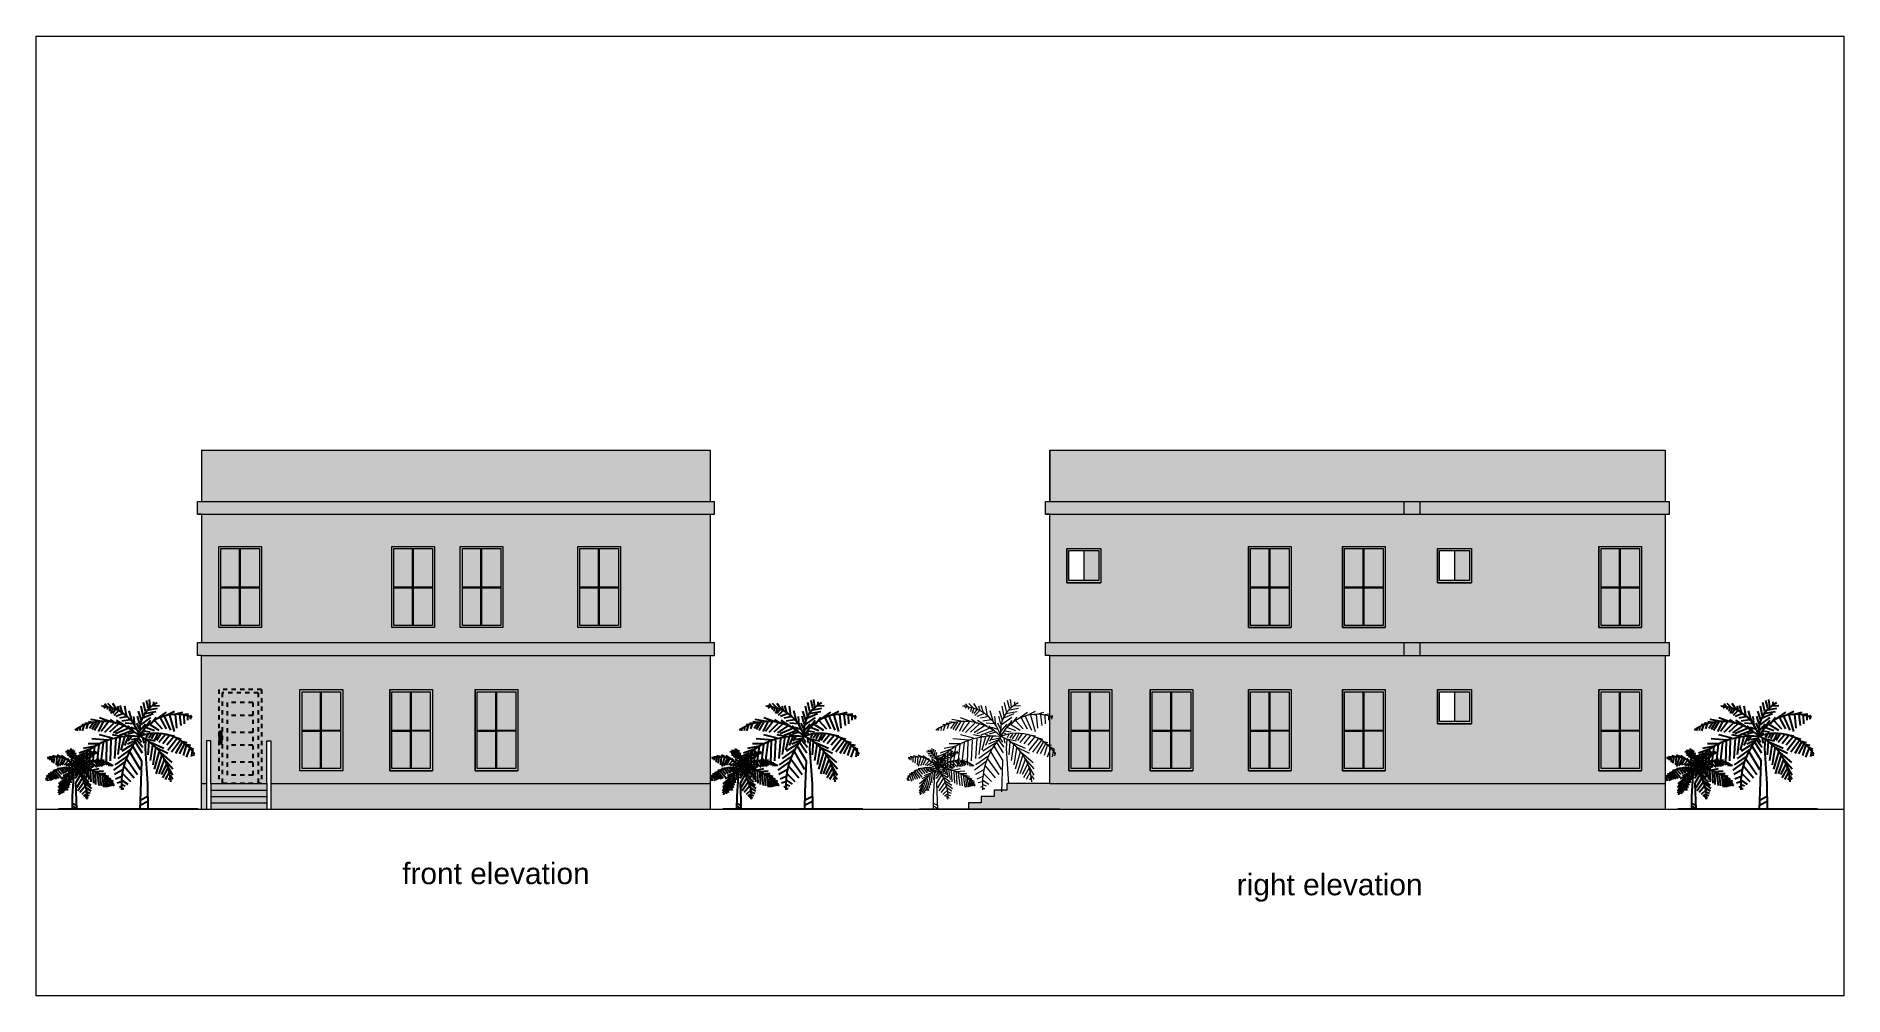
# Model space of a CAD drawing. Header units: inches. Extents: x -179 to 300, y 123 to 718.
# Drawn here: x -179.09 to -136.79, y 168.29 to 190.74 of the extents above; entities that cross this region are included whole.
import ezdxf

# ---------------------------------------------------------------- set-up
doc = ezdxf.new("R2010")
doc.units = ezdxf.units.IN
doc.header["$MEASUREMENT"] = 0
doc.linetypes.add('DASHED2', pattern=[0.375, 0.25, -0.125])
for name, color, linetype in [('BN', 1, 'Continuous'), ('DR', 32, 'Continuous'), ('WALL', 7, 'Continuous')]:
    doc.layers.add(name, color=color, linetype=linetype)
doc.layers.add('LINE', color=250, linetype='Continuous', lineweight=30)
doc.layers.add('SHADE', color=250, linetype='Continuous', lineweight=5)
doc.styles.get("Standard").update_dxf_attribs({"font": 'arial.ttf'})

msp = doc.modelspace()

# ---------------------------------------------------------------- texts
at = {"lineweight": 0, "char_height": 0.5, "attachment_point": 1}
for s, insert in [('front elevation', (-170.5246, 171.40086)), ('right elevation', (-150.9989, 171.14012))]:
    msp.add_mtext_dynamic_manual_height_columns(s, width=6, gutter_width=1, heights=[0], dxfattribs=dict(at, insert=insert))

# ---------------------------------------------------------------- blocks, each defined once
blk = doc.blocks.new('A$C0CB14089')
at = {"layer": 'LINE'}
for points in [[(0.016, 1.21, 1), (0.025, 1.21, 1)], [(0.016, 0.944, 1), (0.025, 0.944, 1)], [(0.052, 1.21, 1), (0.06, 1.21, 1)]]:
    blk.add_hatch(color=256, dxfattribs=at).paths.add_polyline_path(points)
h = blk.add_hatch(color=256, dxfattribs=at)
edge = h.paths.add_edge_path()
edge.add_ellipse((0.056, 0.944), major_axis=(-0.00285, 0.00285), ratio=1, start_angle=45, end_angle=225, ccw=False)
edge.add_ellipse((0.056, 0.944), major_axis=(-0.00285, 0.00285), ratio=1, start_angle=-135, end_angle=45, ccw=False)
at = {"layer": 'DR', "linetype": 'DASHED2', "ltscale": 0.3}
for p, q in [((1, 2.2), (0, 2.2)), ((0, 2.2), (0, 0)), ((0.92, 2.12), (0.08, 2.12)), ((0.08, 2.12), (0.08, 0)), ((0.92, 2.12), (0.92, 0)), ((1, 2.2), (1, 0)), ((0.8, 1.895), (0.2, 1.895)), ((0.2, 1.895), (0.2, 0.2)), ((0.8, 1.895), (0.8, 0.2)), ((0.8, 1.595), (0.2, 1.595)), ((0.8, 1.195), (0.2, 1.195)), ((0.8, 0.9), (0.2, 0.9)), ((0.8, 0.5), (0.2, 0.5)), ((1, 0), (0, 0)), ((0.8, 0.2), (0.2, 0.2))]:
    blk.add_line(p, q, dxfattribs=at)
at = {"layer": 'LINE'}
for p, q in [((0.062, 1.216), (0.014, 1.216)), ((0.014, 1.216), (0.014, 0.938)), ((0.014, 0.938), (0.062, 0.938)), ((0.062, 0.938), (0.062, 1.216))]:
    blk.add_line(p, q, dxfattribs=at)
at = {"layer": 'LINE', "color": 180}
blk.add_line((0.038, 1.175), (0.038, 1.022), dxfattribs=at)
at = {"layer": 'LINE'}
for centre in [(0.02, 1.21), (0.02, 0.944), (0.056, 1.21), (0.056, 0.944)]:
    blk.add_circle(centre, 0.00403, dxfattribs=at)
at = {"layer": 'LINE', "color": 180}
blk.add_circle((0.038, 0.998), 0.0144, dxfattribs=at)
blk = doc.blocks.new('A$C353D2B1A')
at = {"layer": 'BN', "color": 3}
for p, q in [((2.402, 2.361), (2.359, 2.547)), ((2.446, 2.398), (2.424, 2.566)), ((1.511, 2.045), (1.257, 2.138)), ((1.366, 2.398), (1.351, 2.436)), ((1.409, 2.398), (1.359, 2.361)), ((1.438, 2.389), (1.38, 2.463)), ((1.453, 2.389), (1.438, 2.333)), ((1.562, 2.361), (1.453, 2.473)), ((1.511, 2.389), (1.489, 2.287)), ((1.562, 2.352), (1.525, 2.24)), ((1.67, 2.315), (1.569, 2.473)), ((1.634, 2.333), (1.569, 2.24)), ((1.692, 2.296), (1.591, 2.194)), ((1.815, 2.24), (1.641, 2.166)), ((1.714, 2.305), (1.685, 2.408)), ((1.917, 2.166), (1.721, 2.129)), ((1.794, 2.259), (1.743, 2.426)), ((1.888, 2.194), (1.852, 2.408)), ((2.018, 2.064), (1.953, 2.305)), ((2.083, 1.962), (2.062, 2.166)), ((2.199, 1.989), (2.149, 2.175)), ((2.236, 2.082), (2.17, 2.296)), ((2.453, 2.147), (2.214, 1.971)), ((2.279, 2.175), (2.228, 2.408)), ((2.257, 2.129), (2.511, 2.24)), ((2.33, 2.287), (2.286, 2.501)), ((2.308, 2.24), (2.584, 2.287)), ((2.366, 2.315), (2.613, 2.361)), ((2.468, 2.008), (2.584, 2.157)), ((2.489, 2.417), (2.663, 2.426)), ((2.518, 2.51), (2.518, 2.445)), ((2.591, 2.11), (2.823, 2.268)), ((2.678, 2.138), (2.816, 1.878)), ((2.772, 2.175), (2.917, 1.85)), ((2.808, 2.194), (3.011, 2.296)), ((2.895, 2.203), (3.004, 1.822)), ((2.99, 2.213), (3.207, 2.268)), ((3.026, 2.222), (3.055, 1.897)), ((3.127, 2.213), (3.156, 1.962)), ((3.185, 2.213), (3.337, 2.231)), ((3.229, 2.203), (3.236, 1.999)), ((3.316, 2.175), (3.316, 2.082)), ((3.352, 2.175), (3.417, 2.194)), ((3.374, 2.166), (3.388, 2.11)), ((0.743, 1.878), (0.728, 1.832)), ((0.808, 1.934), (0.793, 1.841)), ((0.902, 1.98), (0.844, 1.971)), ((0.895, 1.971), (0.851, 1.832)), ((1.018, 2.008), (0.916, 2.008)), ((0.982, 1.999), (0.945, 1.878)), ((1.112, 2.027), (0.996, 2.045)), ((1.119, 2.027), (1.025, 1.887)), ((1.308, 2.055), (1.054, 2.101)), ((1.185, 2.045), (1.076, 1.869)), ((1.257, 2.045), (1.134, 1.841)), ((1.344, 2.045), (1.228, 1.822)), ((1.562, 1.664), (1.257, 1.739)), ((1.46, 2.036), (1.293, 1.822)), ((1.591, 2.017), (1.373, 1.794)), ((1.692, 1.989), (1.489, 1.804)), ((1.649, 2.008), (1.511, 2.101)), ((1.794, 1.692), (1.562, 1.739)), ((1.815, 1.952), (1.576, 1.785)), ((1.946, 1.897), (1.634, 1.766)), ((1.881, 1.934), (1.656, 2.073)), ((1.743, 1.692), (1.685, 1.283)), ((2.026, 1.841), (1.728, 1.729)), ((1.844, 1.692), (1.757, 1.385)), ((1.975, 2.092), (1.779, 2.064)), ((1.96, 1.711), (1.844, 1.748)), ((1.931, 1.701), (1.844, 1.488)), ((2.055, 1.999), (1.859, 2.017)), ((2.055, 1.832), (1.917, 1.952)), ((2.083, 1.804), (1.924, 1.757)), ((2.004, 1.701), (1.931, 1.59)), ((2.127, 1.869), (1.989, 1.915)), ((2.199, 1.869), (2.127, 2.017)), ((2.337, 1.989), (2.192, 1.822)), ((2.25, 1.785), (2.308, 1.776)), ((2.286, 1.832), (2.439, 1.813)), ((2.453, 2.073), (2.294, 1.869)), ((2.388, 1.748), (2.344, 1.674)), ((2.359, 1.915), (2.54, 1.841)), ((2.475, 1.757), (2.41, 1.664)), ((2.424, 1.989), (2.649, 1.85)), ((2.547, 1.776), (2.468, 1.646)), ((2.54, 2.073), (2.721, 1.878)), ((2.62, 1.776), (2.54, 1.618)), ((2.7, 1.776), (2.591, 1.608)), ((2.801, 1.748), (2.642, 1.562)), ((2.888, 1.72), (2.736, 1.534)), ((2.823, 1.748), (3.011, 1.72)), ((0.559, 1.335), (0.461, 1.34)), ((0.628, 1.278), (0.489, 1.304)), ((0.542, 1.387), (0.542, 1.351)), ((0.583, 1.325), (0.595, 1.419)), ((0.608, 1.304), (0.632, 1.408)), ((0.648, 1.262), (0.673, 1.382)), ((0.677, 1.199), (0.705, 1.33)), ((0.909, 1.311), (0.685, 1.209)), ((1.076, 1.423), (0.779, 1.311)), ((0.824, 1.136), (0.86, 1.272)), ((1.156, 1.478), (0.873, 1.423)), ((0.897, 1.21), (0.917, 1.33)), ((0.96, 1.348), (0.945, 0.967)), ((0.95, 1.246), (0.979, 1.34)), ((1.279, 1.534), (0.989, 1.534)), ((0.995, 1.272), (1.011, 1.33)), ((1.032, 1.385), (1.018, 0.967)), ((1.019, 1.278), (1.076, 1.366)), ((1.04, 1.288), (1.076, 1.236)), ((1.453, 1.618), (1.076, 1.646)), ((1.141, 1.469), (1.076, 0.967)), ((1.08, 1.304), (1.142, 1.366)), ((1.08, 1.298), (1.101, 1.236)), ((1.109, 1.319), (1.121, 1.262)), ((1.142, 1.319), (1.15, 1.288)), ((1.15, 1.319), (1.182, 1.361)), ((1.166, 1.325), (1.195, 1.304)), ((1.243, 1.516), (1.185, 1.014)), ((1.191, 1.325), (1.199, 1.345)), ((1.344, 1.562), (1.279, 1.032)), ((1.424, 1.599), (1.409, 1.079)), ((1.525, 1.618), (1.504, 1.135)), ((1.641, 1.664), (1.605, 1.19)), ((1.997, 1.413), (1.685, 1.19)), ((2.076, 1.543), (1.779, 1.358)), ((2.127, 1.618), (1.91, 1.525)), ((1.96, 1.348), (2.207, 0.93)), ((2.178, 1.664), (1.989, 1.627)), ((2.04, 1.469), (2.243, 1.135)), ((2.098, 1.562), (2.257, 1.32)), ((2.142, 1.618), (2.272, 1.451)), ((2.178, 1.664), (2.236, 1.571)), ((2.272, 1.655), (2.294, 1.543)), ((2.301, 1.655), (2.562, 1.599)), ((2.337, 1.636), (2.326, 1.419)), ((2.41, 1.581), (2.388, 1.274)), ((2.395, 1.59), (2.765, 1.432)), ((2.497, 1.506), (2.439, 1.144)), ((2.569, 1.432), (2.504, 1.042)), ((2.649, 1.339), (2.533, 0.939)), ((2.555, 1.46), (2.859, 1.311)), ((2.714, 1.274), (2.576, 0.828)), ((2.692, 1.32), (2.953, 1.097)), ((2.99, 1.683), (2.83, 1.497)), ((3.069, 1.646), (2.852, 1.376)), ((3.149, 1.618), (2.939, 1.339)), ((3.026, 1.683), (3.171, 1.636)), ((3.193, 1.571), (3.033, 1.302)), ((3.243, 1.534), (3.12, 1.293)), ((3.178, 1.59), (3.301, 1.562)), ((3.287, 1.488), (3.214, 1.255)), ((3.265, 1.525), (3.388, 1.497)), ((3.359, 1.423), (3.287, 1.218)), ((3.323, 1.478), (3.453, 1.404)), ((3.403, 1.395), (3.453, 1.367)), ((3.424, 1.348), (3.403, 1.227)), ((3.461, 1.311), (3.453, 1.246)), ((3.461, 1.32), (3.482, 1.32)), ((0.073, 1.199), (0.037, 1.21)), ((0.061, 1.194), (0.053, 1.163)), ((0.167, 1.22), (0.082, 1.23)), ((0.094, 1.199), (0.094, 1.147)), ((0.171, 0.87), (0.102, 0.854)), ((0.143, 1.215), (0.139, 1.1)), ((0.277, 1.22), (0.155, 1.251)), ((0.163, 0.859), (0.253, 0.708)), ((0.257, 0.922), (0.175, 0.896)), ((0.2, 1.22), (0.183, 1.079)), ((0.188, 0.885), (0.306, 0.729)), ((0.232, 0.901), (0.355, 0.75)), ((0.257, 1.225), (0.241, 1.042)), ((0.379, 1.21), (0.265, 1.267)), ((0.371, 0.959), (0.265, 0.943)), ((0.33, 1.215), (0.269, 1)), ((0.277, 0.922), (0.367, 0.818)), ((0.4, 1.199), (0.318, 1.016)), ((0.334, 0.943), (0.42, 0.838)), ((0.502, 1.163), (0.371, 1.251)), ((0.453, 1.178), (0.375, 1.032)), ((0.383, 0.959), (0.473, 0.854)), ((0.612, 0.87), (0.404, 0.781)), ((0.53, 1.142), (0.428, 1.032)), ((0.44, 0.974), (0.502, 0.88)), ((0.595, 1.095), (0.469, 1.016)), ((0.485, 0.974), (0.53, 0.885)), ((0.661, 1.236), (0.506, 1.262)), ((0.571, 1.105), (0.506, 1.189)), ((0.665, 0.906), (0.518, 0.875)), ((0.526, 0.974), (0.571, 0.901)), ((0.632, 1.053), (0.53, 1.011)), ((0.689, 1.173), (0.546, 1.236)), ((0.567, 0.964), (0.603, 0.912)), ((0.579, 1.183), (0.714, 1.084)), ((0.579, 1.142), (0.669, 1.027)), ((0.673, 1.006), (0.587, 0.995)), ((0.603, 0.865), (0.616, 0.692)), ((0.616, 0.959), (0.64, 0.917)), ((0.692, 1.079), (0.634, 1.032)), ((0.644, 1.095), (0.726, 1)), ((0.644, 0.896), (0.65, 0.774)), ((0.75, 1.144), (0.648, 1.088)), ((0.693, 0.98), (0.661, 0.974)), ((0.681, 0.906), (0.669, 0.844)), ((0.754, 0.885), (0.681, 0.791)), ((0.815, 1.218), (0.685, 1.162)), ((0.779, 0.854), (0.689, 0.718)), ((0.706, 1.088), (0.692, 1.023)), ((0.701, 1.147), (0.738, 1.267)), ((0.734, 0.912), (0.701, 0.859)), ((0.722, 1.095), (0.75, 1.199)), ((0.722, 1.027), (0.762, 1.11)), ((0.734, 0.912), (0.84, 0.891)), ((0.743, 1.125), (0.743, 1.023)), ((0.762, 1.027), (0.84, 1.053)), ((0.762, 0.885), (0.885, 0.833)), ((0.787, 1.079), (0.799, 1.194)), ((0.787, 0.99), (0.877, 0.964)), ((0.793, 1.19), (0.793, 1.004)), ((0.803, 1.1), (0.913, 1.11)), ((0.803, 1.006), (0.881, 1.074)), ((0.82, 1.011), (0.987, 0.948)), ((0.822, 1.218), (0.851, 0.995)), ((0.832, 0.933), (0.873, 0.87)), ((0.848, 1.152), (0.958, 1.136)), ((0.856, 0.938), (0.921, 0.959)), ((0.864, 1.042), (1.04, 0.969)), ((0.873, 1.265), (0.902, 0.977)), ((0.873, 0.933), (0.921, 0.812)), ((0.881, 1.194), (0.991, 1.173)), ((0.901, 1.063), (1.027, 1.142)), ((0.921, 0.927), (0.97, 0.755)), ((0.938, 1.236), (1.036, 1.194)), ((0.938, 1.074), (1.072, 0.98)), ((0.95, 0.927), (1.08, 0.953)), ((0.979, 0.927), (1.011, 0.697)), ((1.007, 1.267), (1.064, 1.21)), ((1.007, 1.095), (1.121, 0.99)), ((1.032, 1.105), (1.109, 1.157)), ((1.036, 0.912), (1.056, 0.645)), ((1.064, 1.11), (1.187, 0.985)), ((1.08, 0.912), (1.252, 0.953)), ((1.101, 0.885), (1.113, 0.614)), ((1.109, 1.126), (1.252, 1.178)), ((1.138, 1.121), (1.231, 1)), ((1.142, 0.885), (1.354, 0.901)), ((1.158, 0.875), (1.166, 0.582)), ((1.203, 1.126), (1.268, 1)), ((1.203, 0.854), (1.24, 0.556)), ((1.223, 1.131), (1.366, 1.157)), ((1.252, 1.126), (1.321, 1.011)), ((1.293, 1.126), (1.354, 1.027)), ((1.329, 1.115), (1.382, 1.037)), ((1.333, 1.115), (1.399, 1.126)), ((1.386, 1.105), (1.443, 1.105)), ((1.407, 1.1), (1.427, 1.032)), ((1.452, 1.089), (1.484, 1.084)), ((1.456, 1.084), (1.48, 1.006)), ((1.505, 1.063), (1.513, 1.011)), ((1.541, 1.032), (1.549, 1.006)), ((1.859, 1.116), (1.583, 0.912)), ((1.808, 0.93), (1.605, 0.809)), ((1.917, 1.246), (1.612, 1.042)), ((1.83, 1.014), (2.069, 0.735)), ((1.888, 1.181), (2.149, 0.809)), ((2.772, 1.162), (2.642, 0.828)), ((2.823, 1.051), (2.7, 0.809)), ((2.859, 0.967), (2.729, 0.735)), ((2.772, 1.181), (2.975, 0.949)), ((2.888, 0.865), (2.794, 0.698)), ((2.837, 1.023), (2.968, 0.8)), ((0.012, 0.718), (0, 0.718)), ((0.012, 0.713), (0.016, 0.676)), ((0.09, 0.807), (0.016, 0.765)), ((0.045, 0.76), (0.016, 0.744)), ((0.033, 0.734), (0.045, 0.666)), ((0.122, 0.833), (0.053, 0.818)), ((0.069, 0.776), (0.11, 0.661)), ((0.11, 0.812), (0.151, 0.682)), ((0.135, 0.838), (0.204, 0.703)), ((0.4, 0.64), (0.285, 0.509)), ((0.363, 0.551), (0.289, 0.425)), ((0.444, 0.718), (0.298, 0.593)), ((0.334, 0.462), (0.387, 0.368)), ((0.522, 0.797), (0.351, 0.713)), ((0.351, 0.52), (0.424, 0.389)), ((0.371, 0.567), (0.44, 0.431)), ((0.4, 0.629), (0.473, 0.441)), ((0.432, 0.692), (0.51, 0.441)), ((0.469, 0.729), (0.534, 0.504)), ((0.514, 0.781), (0.55, 0.561)), ((0.555, 0.823), (0.587, 0.619)), ((0.811, 0.802), (0.697, 0.614)), ((0.856, 0.734), (0.718, 0.499)), ((0.897, 0.64), (0.75, 0.431)), ((0.791, 0.844), (0.958, 0.739)), ((0.93, 0.546), (0.795, 0.389)), ((0.836, 0.77), (1.011, 0.645)), ((0.95, 0.446), (0.844, 0.342)), ((0.881, 0.676), (1.052, 0.561)), ((0.913, 0.603), (1.068, 0.488)), ((0.942, 0.499), (1.056, 0.431)), ((1.24, 0.838), (1.403, 0.838)), ((1.26, 0.828), (1.293, 0.546)), ((1.309, 0.807), (1.468, 0.776)), ((1.317, 0.802), (1.354, 0.52)), ((1.354, 0.776), (1.521, 0.713)), ((1.378, 0.755), (1.386, 0.52)), ((1.419, 0.734), (1.427, 0.52)), ((1.447, 0.713), (1.574, 0.655)), ((1.468, 0.687), (1.452, 0.525)), ((1.496, 0.661), (1.48, 0.535)), ((1.5, 0.661), (1.574, 0.629)), ((1.513, 0.645), (1.513, 0.54)), ((1.537, 0.619), (1.594, 0.588)), ((1.541, 0.608), (1.541, 0.551)), ((1.562, 0.588), (1.57, 0.551)), ((1.57, 0.582), (1.602, 0.556)), ((1.779, 0.763), (1.634, 0.707)), ((1.765, 0.642), (1.67, 0.614)), ((1.772, 0.531), (1.721, 0.512)), ((1.765, 0.689), (1.917, 0.586)), ((1.772, 0.484), (1.823, 0.484)), ((1.779, 0.577), (1.859, 0.549)), ((1.794, 0.837), (1.982, 0.651)), ((2.91, 0.744), (2.874, 0.689)), ((2.917, 0.781), (2.968, 0.707)), ((0.318, 0.415), (0.289, 0.373)), ((0.322, 0.394), (0.342, 0.363)), ((0.614, 0.142), (0.716, 0.092)), ((0.614, 0.077), (0.716, 0.026)), ((0.966, 0.363), (0.881, 0.305)), ((0.958, 0.3), (0.913, 0.284)), ((0.962, 0.248), (0.934, 0.248)), ((0.958, 0.405), (1.04, 0.373)), ((0.962, 0.274), (0.991, 0.263)), ((0.966, 0.337), (1.019, 0.321)), ((2.39, 0.296), (2.209, 0.207)), ((2.39, 0.18), (2.209, 0.09))]:
    blk.add_line(p, q, dxfattribs=at)
at = {"layer": 'BN'}
blk.add_line((3.568, 0), (0.297, 0), dxfattribs=at)
at = {"layer": 'BN', "color": 3}
for points in [[(2.326, 1.418), (2.383, 0.591), (2.391, 0)], [(2.242, 1.129), (2.216, 0.404), (2.202, 0)], [(0.651, 0.773), (0.619, 0.308), (0.614, 0)], [(0.698, 0.61), (0.712, 0.203), (0.719, 0)]]:
    blk.add_lwpolyline(points, dxfattribs=at)
for centre, radius, start, end in [((1.277, 1.456), 0.952, 16.118, 88.5968), ((2.928, 1.826), 0.739, 115.8877, 189.715), ((3.052, 1.25), 0.971, 67.4695, 152.3288), ((2.019, -0.001), 1.711, 84.1773, 144.0122), ((1.349, 0.847), 1.207, 45.6787, 123.8073), ((3.467, 0.569), 1.699, 138.6215, 183.8057), ((2.584, 0.712), 1.064, 32.4678, 111.6169), ((1.697, 0.587), 1.228, 2.5867, 66.2408), ((0.312, 1.003), 0.416, 350.285, 64.1123), ((1.24, 0.794), 0.536, 91.4032, 163.882), ((0.505, 0.376), 0.599, 68.3831, 147.5322), ((0.242, 0.679), 0.546, 27.6712, 112.5305), ((1.004, 0.305), 0.691, 113.7592, 177.4133), ((1.2, 0.452), 0.679, 56.1927, 134.3213), ((0.823, -0.025), 0.963, 35.9878, 95.8227), ((0.009, 0.296), 0.956, 356.1943, 41.3785)]:
    blk.add_arc(centre, radius, start, end, dxfattribs=at)

# ---------------------------------------------------------------- hatches: boundary and pattern name
at = {"lineweight": 0, "true_color": 0xcecce6}
h = msp.add_hatch(color=254, dxfattribs=at)
h.dxf.hatch_style = 1
h.paths.add_polyline_path([(-175.21705, 179.55299), (-175.21705, 176.55299), (-163.31705, 176.55299), (-163.31705, 179.55299)])
h.paths.add_polyline_path([(-170.76705, 178.80299), (-169.76705, 178.80299), (-169.76705, 176.90299), (-170.76705, 176.90299)], flags=16)
h.paths.add_polyline_path([(-170.71705, 178.75299), (-169.81705, 178.75299), (-169.81705, 176.95299), (-170.71705, 176.95299)], flags=0)
h.paths.add_polyline_path([(-173.81705, 176.90299), (-174.81705, 176.90299), (-174.81705, 178.80299), (-173.81705, 178.80299)], flags=16)
h.paths.add_polyline_path([(-173.86705, 176.95299), (-174.76705, 176.95299), (-174.76705, 178.75299), (-173.86705, 178.75299)], flags=0)
h.paths.add_polyline_path([(-169.16705, 178.80299), (-168.16705, 178.80299), (-168.16705, 176.90299), (-169.16705, 176.90299)], flags=16)
h.paths.add_polyline_path([(-169.11705, 178.75299), (-168.21705, 178.75299), (-168.21705, 176.95299), (-169.11705, 176.95299)], flags=0)
h.paths.add_polyline_path([(-166.41705, 178.80299), (-165.41705, 178.80299), (-165.41705, 176.90299), (-166.41705, 176.90299)], flags=16)
h.paths.add_polyline_path([(-166.36705, 178.75299), (-165.46705, 178.75299), (-165.46705, 176.95299), (-166.36705, 176.95299)], flags=0)
h.paths.add_polyline_path([(-175.21705, 176.25299), (-175.21705, 173.25299), (-175.1015, 173.25299), (-175.1015, 174.25299), (-175.0015, 174.25299), (-175.0015, 173.25299), (-174.81706, 173.25299), (-174.81706, 175.45299), (-173.81706, 175.45299), (-173.81706, 173.25299), (-173.69499, 173.25299), (-173.69499, 174.25299), (-173.59499, 174.25299), (-173.59499, 173.25299), (-163.31705, 173.25299), (-163.31705, 176.25299)])
h.paths.add_polyline_path([(-167.81705, 173.55299), (-168.81705, 173.55299), (-168.81705, 175.45299), (-167.81705, 175.45299)], flags=16)
h.paths.add_polyline_path([(-167.86705, 173.60299), (-168.76705, 173.60299), (-168.76705, 175.40299), (-167.86705, 175.40299)], flags=0)
h.paths.add_polyline_path([(-169.81705, 173.55299), (-170.81705, 173.55299), (-170.81705, 175.45299), (-169.81705, 175.45299)], flags=16)
h.paths.add_polyline_path([(-169.86705, 173.60299), (-170.76705, 173.60299), (-170.76705, 175.40299), (-169.86705, 175.40299)], flags=0)
h.paths.add_polyline_path([(-171.91705, 173.55299), (-172.91705, 173.55299), (-172.91705, 175.45299), (-171.91705, 175.45299)], flags=16)
h.paths.add_polyline_path([(-171.96705, 173.60299), (-172.86705, 173.60299), (-172.86705, 175.40299), (-171.96705, 175.40299)], flags=0)
h.paths.add_polyline_path([(-163.31705, 179.85299), (-163.31705, 181.05299), (-175.21705, 181.05299), (-175.21705, 179.85299)])
h = msp.add_hatch(color=254, dxfattribs=at)
h.dxf.hatch_style = 1
h.paths.add_polyline_path([(-155.37466, 179.55299), (-155.37466, 176.55299), (-140.97466, 176.55299), (-140.97466, 179.55299)])
h.paths.add_polyline_path([(-150.72466, 178.80299), (-149.72466, 178.80299), (-149.72466, 176.90299), (-150.72466, 176.90299)], flags=16)
h.paths.add_polyline_path([(-150.67466, 178.75299), (-149.77466, 178.75299), (-149.77466, 176.95299), (-150.67466, 176.95299)], flags=0)
h.paths.add_polyline_path([(-154.17466, 177.95299), (-154.97466, 177.95299), (-154.97466, 178.75299), (-154.17466, 178.75299)], flags=16)
h.paths.add_polyline_path([(-154.22466, 178.00299), (-154.92466, 178.00299), (-154.92466, 178.70299), (-154.22466, 178.70299)], flags=0)
h.paths.add_polyline_path([(-148.52466, 178.80299), (-147.52466, 178.80299), (-147.52466, 176.90299), (-148.52466, 176.90299)], flags=16)
h.paths.add_polyline_path([(-148.47466, 178.75299), (-147.57466, 178.75299), (-147.57466, 176.95299), (-148.47466, 176.95299)], flags=0)
h.paths.add_polyline_path([(-146.30237, 178.75299), (-145.50237, 178.75299), (-145.50237, 177.95299), (-146.30237, 177.95299)], flags=16)
h.paths.add_polyline_path([(-146.25237, 178.70299), (-145.55237, 178.70299), (-145.55237, 178.00299), (-146.25237, 178.00299)], flags=0)
h.paths.add_polyline_path([(-142.52466, 178.80299), (-141.52466, 178.80299), (-141.52466, 176.90299), (-142.52466, 176.90299)], flags=16)
h.paths.add_polyline_path([(-142.47466, 178.75299), (-141.57466, 178.75299), (-141.57466, 176.95299), (-142.47466, 176.95299)], flags=0)
h.paths.add_polyline_path([(-155.37466, 181.05299), (-155.37466, 179.85299), (-140.97466, 179.85299), (-140.97466, 181.05299)])
h.paths.add_polyline_path([(-155.37466, 176.25299), (-155.37466, 173.25299), (-140.97466, 173.25299), (-140.97466, 176.25299)])
h.paths.add_polyline_path([(-152.02466, 175.45299), (-152.02466, 173.55299), (-153.02466, 173.55299), (-153.02466, 175.45299)], flags=16)
h.paths.add_polyline_path([(-152.07466, 175.40299), (-152.07466, 173.60299), (-152.97466, 173.60299), (-152.97466, 175.40299)], flags=0)
h.paths.add_polyline_path([(-150.72466, 175.45299), (-149.72466, 175.45299), (-149.72466, 173.55299), (-150.72466, 173.55299)], flags=16)
h.paths.add_polyline_path([(-150.67466, 175.40299), (-149.77466, 175.40299), (-149.77466, 173.60299), (-150.67466, 173.60299)], flags=0)
h.paths.add_polyline_path([(-153.92466, 175.45299), (-153.92466, 173.55299), (-154.92466, 173.55299), (-154.92466, 175.45299)], flags=16)
h.paths.add_polyline_path([(-153.97466, 175.40299), (-153.97466, 173.60299), (-154.87466, 173.60299), (-154.87466, 175.40299)], flags=0)
h.paths.add_polyline_path([(-148.52466, 175.45299), (-147.52466, 175.45299), (-147.52466, 173.55299), (-148.52466, 173.55299)], flags=16)
h.paths.add_polyline_path([(-148.47466, 175.40299), (-147.57466, 175.40299), (-147.57466, 173.60299), (-148.47466, 173.60299)], flags=0)
h.paths.add_polyline_path([(-146.30237, 175.45299), (-145.50237, 175.45299), (-145.50237, 174.65299), (-146.30237, 174.65299)], flags=16)
h.paths.add_polyline_path([(-146.25237, 175.40299), (-145.55237, 175.40299), (-145.55237, 174.70299), (-146.25237, 174.70299)], flags=0)
h.paths.add_polyline_path([(-142.52466, 175.45299), (-141.52466, 175.45299), (-141.52466, 173.55299), (-142.52466, 173.55299)], flags=16)
h.paths.add_polyline_path([(-142.47466, 175.40299), (-141.57466, 175.40299), (-141.57466, 173.60299), (-142.47466, 173.60299)], flags=0)
at = {"lineweight": 0}
h = msp.add_hatch(dxfattribs=at)
h.set_pattern_fill('AR-B816C', color=34, scale=0.008)
h.set_pattern_definition([(0, (-26.7144, -0.502345), (0.064, 0.064), [0.125, -0.003]), (0, (-26.7784, -0.499345), (0.064, 0.064), [0.125, -0.003]), (90, (-26.7144, -0.502345), (-0.064, 0.064), [-0.067, 0.061]), (90, (-26.7174, -0.502345), (-0.064, 0.064), [-0.067, 0.061])])
h.paths.add_polyline_path([(-175.31705, 179.85299), (-175.31705, 179.55299), (-175.21705, 179.55299), (-163.31705, 179.55299), (-163.21705, 179.55299), (-163.21705, 179.85299)])
h.paths.add_polyline_path([(-175.31705, 176.55299), (-175.31705, 176.25299), (-175.21705, 176.25299), (-163.31705, 176.25299), (-163.21705, 176.25299), (-163.21705, 176.55299)])
h = msp.add_hatch(dxfattribs=at)
h.set_pattern_fill('AR-B816C', color=34)
h.set_pattern_definition([(0, (-26.7144, -0.502), (8, 8), [15.625, -0.375]), (0, (-34.7144, -0.127), (8, 8), [15.625, -0.375]), (90, (-26.7144, -0.502), (-8, 8), [-8.375, 7.625]), (90, (-27.0894, -0.502), (-8, 8), [-8.375, 7.625])])
h.paths.add_polyline_path([(-155.47466, 179.85299), (-155.47466, 179.55299), (-155.37466, 179.55299), (-140.87466, 179.55299), (-140.87466, 179.85299)])
h.paths.add_polyline_path([(-140.87466, 176.25299), (-140.87466, 176.55299), (-155.47466, 176.55299), (-155.47466, 176.25299), (-155.37466, 176.25299)])
h = msp.add_hatch(dxfattribs=at)
h.set_pattern_fill('AR-B816C', color=34, scale=0.0088)
h.set_pattern_definition([(0, (-26.7144, -0.502345), (0.0704, 0.0704), [0.1375, -0.0033]), (0, (-26.7848, -0.499045), (0.0704, 0.0704), [0.1375, -0.0033]), (90, (-26.7144, -0.502345), (-0.0704, 0.0704), [-0.0737, 0.0671]), (90, (-26.7177, -0.502345), (-0.0704, 0.0704), [-0.0737, 0.0671])])
h.paths.add_polyline_path([(-140.87466, 179.55299), (-140.87466, 179.85299), (-155.47466, 179.85299), (-155.47466, 179.55299)])
h.paths.add_polyline_path([(-140.87466, 176.25299), (-140.87466, 176.55299), (-155.47466, 176.55299), (-155.47466, 176.25299), (-155.37466, 176.25299)])
h = msp.add_hatch(color=34, dxfattribs=at)
h.dxf.hatch_style = 1
h.paths.add_polyline_path([(-174.81705, 176.90299), (-173.81705, 176.90299), (-173.81705, 178.80299), (-174.81705, 178.80299)])
h.paths.add_polyline_path([(-174.76705, 176.95299), (-173.86705, 176.95299), (-173.86705, 178.75299), (-174.76705, 178.75299)], flags=16)
h.paths.add_polyline_path([(-174.31705, 176.95299), (-173.86705, 176.95299), (-173.86705, 178.75299), (-174.31705, 178.75299)], flags=16)
h = msp.add_hatch(color=34, dxfattribs=at)
h.dxf.hatch_style = 1
h.paths.add_polyline_path([(-173.86705, 177.86037), (-174.31705, 177.85668), (-174.31705, 177.83168), (-173.86705, 177.83537)])
h.paths.add_polyline_path([(-174.31705, 178.75299), (-174.34205, 178.75299), (-174.34205, 176.95299), (-174.31705, 176.95299)])
h.paths.add_polyline_path([(-174.34205, 177.85647), (-174.76705, 177.85299), (-174.76705, 177.82798), (-174.34205, 177.83147)])
h = msp.add_hatch(color=3, dxfattribs=at)
h.dxf.hatch_style = 1
h.set_gradient(color1=(173, 221, 247))
h.paths.add_polyline_path([(-174.34205, 178.75299), (-174.76705, 178.75299), (-174.76705, 177.85299), (-174.34205, 177.85647)])
h.paths.add_polyline_path([(-173.86705, 178.75299), (-174.31705, 178.75299), (-174.31705, 177.85668), (-173.86705, 177.86037)])
h.paths.add_polyline_path([(-174.34205, 177.83147), (-174.76705, 177.82798), (-174.76705, 176.95299), (-174.34205, 176.95299)])
h.paths.add_polyline_path([(-173.86705, 177.83537), (-174.31705, 177.83168), (-174.31705, 176.95299), (-173.86705, 176.95299)])
h = msp.add_hatch(color=34, dxfattribs=at)
h.dxf.hatch_style = 1
h.paths.add_polyline_path([(-170.76705, 176.90299), (-169.76705, 176.90299), (-169.76705, 178.80299), (-170.76705, 178.80299)])
h.paths.add_polyline_path([(-170.71705, 176.95299), (-169.81705, 176.95299), (-169.81705, 178.75299), (-170.71705, 178.75299)], flags=16)
h.paths.add_polyline_path([(-170.26705, 176.95299), (-169.81705, 176.95299), (-169.81705, 178.75299), (-170.26705, 178.75299)], flags=16)
h = msp.add_hatch(color=34, dxfattribs=at)
h.dxf.hatch_style = 1
h.paths.add_polyline_path([(-169.81705, 177.86037), (-170.26705, 177.85668), (-170.26705, 177.83168), (-169.81705, 177.83537)])
h.paths.add_polyline_path([(-170.26705, 178.75299), (-170.29205, 178.75299), (-170.29205, 176.95299), (-170.26705, 176.95299)])
h.paths.add_polyline_path([(-170.29205, 177.85647), (-170.71705, 177.85299), (-170.71705, 177.82798), (-170.29205, 177.83147)])
h = msp.add_hatch(color=3, dxfattribs=at)
h.dxf.hatch_style = 1
h.set_gradient(color1=(173, 221, 247))
h.paths.add_polyline_path([(-170.29205, 178.75299), (-170.71705, 178.75299), (-170.71705, 177.85299), (-170.29205, 177.85647)])
h.paths.add_polyline_path([(-169.81705, 178.75299), (-170.26705, 178.75299), (-170.26705, 177.85668), (-169.81705, 177.86037)])
h.paths.add_polyline_path([(-170.29205, 177.83147), (-170.71705, 177.82798), (-170.71705, 176.95299), (-170.29205, 176.95299)])
h.paths.add_polyline_path([(-169.81705, 177.83537), (-170.26705, 177.83168), (-170.26705, 176.95299), (-169.81705, 176.95299)])
h = msp.add_hatch(color=34, dxfattribs=at)
h.dxf.hatch_style = 1
h.paths.add_polyline_path([(-169.16705, 176.90299), (-168.16705, 176.90299), (-168.16705, 178.80299), (-169.16705, 178.80299)])
h.paths.add_polyline_path([(-169.11705, 176.95299), (-168.21705, 176.95299), (-168.21705, 178.75299), (-169.11705, 178.75299)], flags=16)
h.paths.add_polyline_path([(-168.66705, 176.95299), (-168.21705, 176.95299), (-168.21705, 178.75299), (-168.66705, 178.75299)], flags=16)
h = msp.add_hatch(color=34, dxfattribs=at)
h.dxf.hatch_style = 1
h.paths.add_polyline_path([(-168.21705, 177.86037), (-168.66705, 177.85668), (-168.66705, 177.83168), (-168.21705, 177.83537)])
h.paths.add_polyline_path([(-168.66705, 178.75299), (-168.69205, 178.75299), (-168.69205, 176.95299), (-168.66705, 176.95299)])
h.paths.add_polyline_path([(-168.69205, 177.85647), (-169.11705, 177.85299), (-169.11705, 177.82798), (-168.69205, 177.83147)])
h = msp.add_hatch(color=3, dxfattribs=at)
h.dxf.hatch_style = 1
h.set_gradient(color1=(173, 221, 247))
h.paths.add_polyline_path([(-168.69205, 178.75299), (-169.11705, 178.75299), (-169.11705, 177.85299), (-168.69205, 177.85647)])
h.paths.add_polyline_path([(-168.21705, 178.75299), (-168.66705, 178.75299), (-168.66705, 177.85668), (-168.21705, 177.86037)])
h.paths.add_polyline_path([(-168.69205, 177.83147), (-169.11705, 177.82798), (-169.11705, 176.95299), (-168.69205, 176.95299)])
h.paths.add_polyline_path([(-168.21705, 177.83537), (-168.66705, 177.83168), (-168.66705, 176.95299), (-168.21705, 176.95299)])
h = msp.add_hatch(color=34, dxfattribs=at)
h.dxf.hatch_style = 1
h.paths.add_polyline_path([(-166.41705, 176.90299), (-165.41705, 176.90299), (-165.41705, 178.80299), (-166.41705, 178.80299)])
h.paths.add_polyline_path([(-166.36705, 176.95299), (-165.46705, 176.95299), (-165.46705, 178.75299), (-166.36705, 178.75299)], flags=16)
h.paths.add_polyline_path([(-165.91705, 176.95299), (-165.46705, 176.95299), (-165.46705, 178.75299), (-165.91705, 178.75299)], flags=16)
h = msp.add_hatch(color=34, dxfattribs=at)
h.dxf.hatch_style = 1
h.paths.add_polyline_path([(-165.46705, 177.86037), (-165.91705, 177.85668), (-165.91705, 177.83168), (-165.46705, 177.83537)])
h.paths.add_polyline_path([(-165.91705, 178.75299), (-165.94205, 178.75299), (-165.94205, 176.95299), (-165.91705, 176.95299)])
h.paths.add_polyline_path([(-165.94205, 177.85647), (-166.36705, 177.85299), (-166.36705, 177.82798), (-165.94205, 177.83147)])
h = msp.add_hatch(color=3, dxfattribs=at)
h.dxf.hatch_style = 1
h.set_gradient(color1=(173, 221, 247))
h.paths.add_polyline_path([(-165.94205, 178.75299), (-166.36705, 178.75299), (-166.36705, 177.85299), (-165.94205, 177.85647)])
h.paths.add_polyline_path([(-165.46705, 178.75299), (-165.91705, 178.75299), (-165.91705, 177.85668), (-165.46705, 177.86037)])
h.paths.add_polyline_path([(-165.94205, 177.83147), (-166.36705, 177.82798), (-166.36705, 176.95299), (-165.94205, 176.95299)])
h.paths.add_polyline_path([(-165.46705, 177.83537), (-165.91705, 177.83168), (-165.91705, 176.95299), (-165.46705, 176.95299)])
h = msp.add_hatch(color=34, dxfattribs=at)
h.dxf.hatch_style = 1
h.paths.add_polyline_path([(-154.97466, 177.95299), (-154.17466, 177.95299), (-154.17466, 178.75299), (-154.97466, 178.75299)])
h.paths.add_polyline_path([(-154.92466, 178.00299), (-154.22466, 178.00299), (-154.22466, 178.70299), (-154.92466, 178.70299)], flags=16)
h = msp.add_hatch(color=3, dxfattribs=at)
h.dxf.hatch_style = 1
h.set_gradient(color1=(173, 221, 247))
h.paths.add_polyline_path([(-154.57466, 178.70299), (-154.92466, 178.70299), (-154.92466, 178.00299), (-154.57466, 178.00299)], flags=16)
h.paths.add_polyline_path([(-154.22466, 178.70299), (-154.92466, 178.70299), (-154.92466, 178.00299), (-154.22466, 178.00299)])
h = msp.add_hatch(color=34, dxfattribs=at)
h.dxf.hatch_style = 1
h.paths.add_polyline_path([(-149.72466, 178.80299), (-150.72466, 178.80299), (-150.72466, 176.90299), (-149.72466, 176.90299)])
h.paths.add_polyline_path([(-149.77466, 178.75299), (-149.77466, 176.95299), (-150.67466, 176.95299), (-150.67466, 178.75299)], flags=16)
h.paths.add_polyline_path([(-150.22466, 178.75299), (-150.24966, 178.75299), (-150.24966, 176.95299), (-150.22466, 176.95299)], flags=0)
h.paths.add_polyline_path([(-149.77466, 177.86037), (-150.22466, 177.85668), (-150.22466, 177.83168), (-149.77466, 177.83537)], flags=0)
h.paths.add_polyline_path([(-150.24966, 177.85647), (-150.67466, 177.85299), (-150.67466, 177.82798), (-150.24966, 177.83147)], flags=0)
h = msp.add_hatch(color=34, dxfattribs=at)
h.dxf.hatch_style = 1
h.paths.add_polyline_path([(-149.77466, 177.86037), (-150.22466, 177.85668), (-150.22466, 177.83168), (-149.77466, 177.83537)])
h.paths.add_polyline_path([(-150.22466, 178.75299), (-150.24966, 178.75299), (-150.24966, 176.95299), (-150.22466, 176.95299)])
h.paths.add_polyline_path([(-150.24966, 177.85647), (-150.67466, 177.85299), (-150.67466, 177.82798), (-150.24966, 177.83147)])
h = msp.add_hatch(color=3, dxfattribs=at)
h.dxf.hatch_style = 1
h.set_gradient(color1=(173, 221, 247))
h.paths.add_polyline_path([(-150.24966, 178.75299), (-150.67466, 178.75299), (-150.67466, 177.85299), (-150.24966, 177.85647)])
h.paths.add_polyline_path([(-149.77466, 178.75299), (-150.22466, 178.75299), (-150.22466, 177.85668), (-149.77466, 177.86037)])
h.paths.add_polyline_path([(-150.24966, 177.83147), (-150.67466, 177.82798), (-150.67466, 176.95299), (-150.24966, 176.95299)])
h.paths.add_polyline_path([(-149.77466, 177.83537), (-150.22466, 177.83168), (-150.22466, 176.95299), (-149.77466, 176.95299)])
h = msp.add_hatch(color=34, dxfattribs=at)
h.dxf.hatch_style = 1
h.paths.add_polyline_path([(-147.52466, 178.80299), (-148.52466, 178.80299), (-148.52466, 176.90299), (-147.52466, 176.90299)])
h.paths.add_polyline_path([(-147.57466, 178.75299), (-147.57466, 176.95299), (-148.47466, 176.95299), (-148.47466, 178.75299)], flags=16)
h.paths.add_polyline_path([(-148.02466, 178.75299), (-148.04966, 178.75299), (-148.04966, 176.95299), (-148.02466, 176.95299)], flags=0)
h.paths.add_polyline_path([(-147.57466, 177.86037), (-148.02466, 177.85668), (-148.02466, 177.83168), (-147.57466, 177.83537)], flags=0)
h.paths.add_polyline_path([(-148.04966, 177.85647), (-148.47466, 177.85299), (-148.47466, 177.82798), (-148.04966, 177.83147)], flags=0)
h = msp.add_hatch(color=34, dxfattribs=at)
h.dxf.hatch_style = 1
h.paths.add_polyline_path([(-147.57466, 177.86037), (-148.02466, 177.85668), (-148.02466, 177.83168), (-147.57466, 177.83537)])
h.paths.add_polyline_path([(-148.02466, 178.75299), (-148.04966, 178.75299), (-148.04966, 176.95299), (-148.02466, 176.95299)])
h.paths.add_polyline_path([(-148.04966, 177.85647), (-148.47466, 177.85299), (-148.47466, 177.82798), (-148.04966, 177.83147)])
h = msp.add_hatch(color=3, dxfattribs=at)
h.dxf.hatch_style = 1
h.set_gradient(color1=(173, 221, 247))
h.paths.add_polyline_path([(-148.04966, 178.75299), (-148.47466, 178.75299), (-148.47466, 177.85299), (-148.04966, 177.85647)])
h.paths.add_polyline_path([(-147.57466, 178.75299), (-148.02466, 178.75299), (-148.02466, 177.85668), (-147.57466, 177.86037)])
h.paths.add_polyline_path([(-148.04966, 177.83147), (-148.47466, 177.82798), (-148.47466, 176.95299), (-148.04966, 176.95299)])
h.paths.add_polyline_path([(-147.57466, 177.83537), (-148.02466, 177.83168), (-148.02466, 176.95299), (-147.57466, 176.95299)])
h = msp.add_hatch(color=34, dxfattribs=at)
h.dxf.hatch_style = 1
h.paths.add_polyline_path([(-146.30237, 177.95299), (-145.50237, 177.95299), (-145.50237, 178.75299), (-146.30237, 178.75299)])
h.paths.add_polyline_path([(-146.25237, 178.00299), (-145.55237, 178.00299), (-145.55237, 178.70299), (-146.25237, 178.70299)], flags=16)
h = msp.add_hatch(color=3, dxfattribs=at)
h.dxf.hatch_style = 1
h.set_gradient(color1=(173, 221, 247))
h.paths.add_polyline_path([(-145.90237, 178.70299), (-146.25237, 178.70299), (-146.25237, 178.00299), (-145.90237, 178.00299)], flags=16)
h.paths.add_polyline_path([(-145.55237, 178.70299), (-146.25237, 178.70299), (-146.25237, 178.00299), (-145.55237, 178.00299)])
h = msp.add_hatch(color=34, dxfattribs=at)
h.dxf.hatch_style = 1
h.paths.add_polyline_path([(-141.52466, 178.80299), (-142.52466, 178.80299), (-142.52466, 176.90299), (-141.52466, 176.90299)])
h.paths.add_polyline_path([(-141.57466, 178.75299), (-141.57466, 176.95299), (-142.47466, 176.95299), (-142.47466, 178.75299)], flags=16)
h.paths.add_polyline_path([(-142.02466, 178.75299), (-142.04966, 178.75299), (-142.04966, 176.95299), (-142.02466, 176.95299)], flags=0)
h.paths.add_polyline_path([(-141.57466, 177.86037), (-142.02466, 177.85668), (-142.02466, 177.83168), (-141.57466, 177.83537)], flags=0)
h.paths.add_polyline_path([(-142.04966, 177.85647), (-142.47466, 177.85299), (-142.47466, 177.82798), (-142.04966, 177.83147)], flags=0)
h = msp.add_hatch(color=34, dxfattribs=at)
h.dxf.hatch_style = 1
h.paths.add_polyline_path([(-141.57466, 177.86037), (-142.02466, 177.85668), (-142.02466, 177.83168), (-141.57466, 177.83537)])
h.paths.add_polyline_path([(-142.02466, 178.75299), (-142.04966, 178.75299), (-142.04966, 176.95299), (-142.02466, 176.95299)])
h.paths.add_polyline_path([(-142.04966, 177.85647), (-142.47466, 177.85299), (-142.47466, 177.82798), (-142.04966, 177.83147)])
h = msp.add_hatch(color=3, dxfattribs=at)
h.dxf.hatch_style = 1
h.set_gradient(color1=(173, 221, 247))
h.paths.add_polyline_path([(-142.04966, 178.75299), (-142.47466, 178.75299), (-142.47466, 177.85299), (-142.04966, 177.85647)])
h.paths.add_polyline_path([(-141.57466, 178.75299), (-142.02466, 178.75299), (-142.02466, 177.85668), (-141.57466, 177.86037)])
h.paths.add_polyline_path([(-142.04966, 177.83147), (-142.47466, 177.82798), (-142.47466, 176.95299), (-142.04966, 176.95299)])
h.paths.add_polyline_path([(-141.57466, 177.83537), (-142.02466, 177.83168), (-142.02466, 176.95299), (-141.57466, 176.95299)])
h = msp.add_hatch(color=34, dxfattribs=at)
h.dxf.hatch_style = 1
h.paths.add_polyline_path([(-173.81706, 175.45299), (-174.81706, 175.45299), (-174.81706, 173.25299), (-174.73706, 173.25299), (-174.73706, 175.37299), (-173.89706, 175.37299), (-173.89706, 173.25299), (-173.81706, 173.25299)])
h.paths.add_polyline_path([(-174.75479, 174.46928), (-174.75479, 174.19138), (-174.80297, 174.19138), (-174.80297, 174.46928)], flags=16)
h.paths.add_polyline_path([(-174.75716, 174.4634, -1), (-174.76521, 174.4634, -1)], flags=0)
h.paths.add_polyline_path([(-174.79255, 174.4634, -1), (-174.8006, 174.4634, -1)], flags=0)
h.paths.add_polyline_path([(-174.76442, 174.25132, -1), (-174.79321, 174.25132, -1)], flags=0)
h.paths.add_polyline_path([(-174.75716, 174.19727, -1), (-174.76521, 174.19727, -1)], flags=0)
h.paths.add_polyline_path([(-174.79255, 174.19727, -1), (-174.8006, 174.19727, -1)], flags=0)
at = {"lineweight": 0, "true_color": 0xffe3c7}
h = msp.add_hatch(color=254, dxfattribs=at)
h.dxf.hatch_style = 1
h.paths.add_polyline_path([(-174.01706, 174.44799), (-174.61706, 174.44799), (-174.61706, 174.15299), (-174.01706, 174.15299)], flags=16)
h.paths.add_polyline_path([(-174.73706, 175.37299), (-174.73706, 173.25299), (-173.89706, 173.25299), (-173.89706, 175.37299)])
at = {"lineweight": 0}
h = msp.add_hatch(color=3, dxfattribs=at)
h.dxf.hatch_style = 1
h.set_gradient(color1=(173, 221, 247))
h.paths.add_polyline_path([(-174.61706, 174.84799), (-174.01706, 174.84799), (-174.01706, 175.14799), (-174.61706, 175.14799)])
h.paths.add_polyline_path([(-174.61706, 174.84799), (-174.61706, 174.44799), (-174.01706, 174.44799), (-174.01706, 174.84799)])
h.paths.add_polyline_path([(-174.01706, 174.15299), (-174.01706, 174.44799), (-174.61706, 174.44799), (-174.61706, 174.15299)])
h.paths.add_polyline_path([(-174.61706, 174.15299), (-174.61706, 173.75299), (-174.01706, 173.75299), (-174.01706, 174.15299)])
h.paths.add_polyline_path([(-174.61706, 173.75299), (-174.61706, 173.45299), (-174.01706, 173.45299), (-174.01706, 173.75299)])
h = msp.add_hatch(color=34, dxfattribs=at)
h.dxf.hatch_style = 1
h.paths.add_polyline_path([(-172.91705, 175.45299), (-172.91705, 173.55299), (-171.91705, 173.55299), (-171.91705, 175.45299)])
h.paths.add_polyline_path([(-171.96705, 175.40299), (-171.96705, 173.60299), (-172.86705, 173.60299), (-172.86705, 175.40299)], flags=16)
h.paths.add_polyline_path([(-172.41705, 175.40299), (-172.44205, 175.40299), (-172.44205, 173.60299), (-172.41705, 173.60299)], flags=0)
h = msp.add_hatch(color=34, dxfattribs=at)
h.dxf.hatch_style = 1
h.paths.add_polyline_path([(-171.96705, 174.51037), (-172.41705, 174.50668), (-172.41705, 174.48168), (-171.96705, 174.48537)])
h.paths.add_polyline_path([(-172.41705, 175.40299), (-172.44205, 175.40299), (-172.44205, 173.60299), (-172.41705, 173.60299)])
h.paths.add_polyline_path([(-172.44205, 174.50647), (-172.86705, 174.50299), (-172.86705, 174.47798), (-172.44205, 174.48147)])
h = msp.add_hatch(color=3, dxfattribs=at)
h.dxf.hatch_style = 1
h.set_gradient(color1=(173, 221, 247))
h.paths.add_polyline_path([(-172.44205, 175.40299), (-172.86705, 175.40299), (-172.86705, 174.50299), (-172.44205, 174.50647)])
h.paths.add_polyline_path([(-171.96705, 175.40299), (-172.41705, 175.40299), (-172.41705, 174.50668), (-171.96705, 174.51037)])
h.paths.add_polyline_path([(-172.44205, 174.48147), (-172.86705, 174.47798), (-172.86705, 173.60299), (-172.44205, 173.60299)])
h.paths.add_polyline_path([(-171.96705, 174.48537), (-172.41705, 174.48168), (-172.41705, 173.60299), (-171.96705, 173.60299)])
h = msp.add_hatch(color=34, dxfattribs=at)
h.dxf.hatch_style = 1
h.paths.add_polyline_path([(-170.81705, 173.55299), (-169.81705, 173.55299), (-169.81705, 175.45299), (-170.81705, 175.45299)])
h.paths.add_polyline_path([(-170.76705, 173.60299), (-169.86705, 173.60299), (-169.86705, 175.40299), (-170.76705, 175.40299)], flags=16)
h.paths.add_polyline_path([(-170.31705, 173.60299), (-169.86705, 173.60299), (-169.86705, 175.40299), (-170.31705, 175.40299)], flags=16)
h = msp.add_hatch(color=34, dxfattribs=at)
h.dxf.hatch_style = 1
h.paths.add_polyline_path([(-169.86705, 174.51037), (-170.31705, 174.50668), (-170.31705, 174.48168), (-169.86705, 174.48537)])
h.paths.add_polyline_path([(-170.31705, 175.40299), (-170.34205, 175.40299), (-170.34205, 173.60299), (-170.31705, 173.60299)])
h.paths.add_polyline_path([(-170.34205, 174.50647), (-170.76705, 174.50299), (-170.76705, 174.47798), (-170.34205, 174.48147)])
h = msp.add_hatch(color=3, dxfattribs=at)
h.dxf.hatch_style = 1
h.set_gradient(color1=(173, 221, 247))
h.paths.add_polyline_path([(-170.34205, 175.40299), (-170.76705, 175.40299), (-170.76705, 174.50299), (-170.34205, 174.50647)])
h.paths.add_polyline_path([(-169.86705, 175.40299), (-170.31705, 175.40299), (-170.31705, 174.50668), (-169.86705, 174.51037)])
h.paths.add_polyline_path([(-170.34205, 174.48147), (-170.76705, 174.47798), (-170.76705, 173.60299), (-170.34205, 173.60299)])
h.paths.add_polyline_path([(-169.86705, 174.48537), (-170.31705, 174.48168), (-170.31705, 173.60299), (-169.86705, 173.60299)])
h = msp.add_hatch(color=34, dxfattribs=at)
h.dxf.hatch_style = 1
h.paths.add_polyline_path([(-168.81705, 173.55299), (-167.81705, 173.55299), (-167.81705, 175.45299), (-168.81705, 175.45299)])
h.paths.add_polyline_path([(-168.76705, 173.60299), (-167.86705, 173.60299), (-167.86705, 175.40299), (-168.76705, 175.40299)], flags=16)
h.paths.add_polyline_path([(-168.31705, 173.60299), (-167.86705, 173.60299), (-167.86705, 175.40299), (-168.31705, 175.40299)], flags=16)
h = msp.add_hatch(color=34, dxfattribs=at)
h.dxf.hatch_style = 1
h.paths.add_polyline_path([(-167.86705, 174.51037), (-168.31705, 174.50668), (-168.31705, 174.48168), (-167.86705, 174.48537)])
h.paths.add_polyline_path([(-168.31705, 175.40299), (-168.34205, 175.40299), (-168.34205, 173.60299), (-168.31705, 173.60299)])
h.paths.add_polyline_path([(-168.34205, 174.50647), (-168.76705, 174.50299), (-168.76705, 174.47798), (-168.34205, 174.48147)])
h = msp.add_hatch(color=3, dxfattribs=at)
h.dxf.hatch_style = 1
h.set_gradient(color1=(173, 221, 247))
h.paths.add_polyline_path([(-168.34205, 175.40299), (-168.76705, 175.40299), (-168.76705, 174.50299), (-168.34205, 174.50647)])
h.paths.add_polyline_path([(-167.86705, 175.40299), (-168.31705, 175.40299), (-168.31705, 174.50668), (-167.86705, 174.51037)])
h.paths.add_polyline_path([(-168.34205, 174.48147), (-168.76705, 174.47798), (-168.76705, 173.60299), (-168.34205, 173.60299)])
h.paths.add_polyline_path([(-167.86705, 174.48537), (-168.31705, 174.48168), (-168.31705, 173.60299), (-167.86705, 173.60299)])
h = msp.add_hatch(color=34, dxfattribs=at)
h.dxf.hatch_style = 1
h.paths.add_polyline_path([(-153.92466, 175.45299), (-154.92466, 175.45299), (-154.92466, 173.55299), (-153.92466, 173.55299)])
h.paths.add_polyline_path([(-153.97466, 175.40299), (-153.97466, 173.60299), (-154.87466, 173.60299), (-154.87466, 175.40299)], flags=16)
h.paths.add_polyline_path([(-154.42466, 175.40299), (-154.44966, 175.40299), (-154.44966, 173.60299), (-154.42466, 173.60299)], flags=0)
h.paths.add_polyline_path([(-153.97466, 174.51037), (-154.42466, 174.50668), (-154.42466, 174.48168), (-153.97466, 174.48537)], flags=0)
h.paths.add_polyline_path([(-154.44966, 174.50647), (-154.87466, 174.50299), (-154.87466, 174.47798), (-154.44966, 174.48147)], flags=0)
h = msp.add_hatch(color=34, dxfattribs=at)
h.dxf.hatch_style = 1
h.paths.add_polyline_path([(-153.97466, 174.51037), (-154.42466, 174.50668), (-154.42466, 174.48168), (-153.97466, 174.48537)])
h.paths.add_polyline_path([(-154.42466, 175.40299), (-154.44966, 175.40299), (-154.44966, 173.60299), (-154.42466, 173.60299)])
h.paths.add_polyline_path([(-154.44966, 174.50647), (-154.87466, 174.50299), (-154.87466, 174.47798), (-154.44966, 174.48147)])
h = msp.add_hatch(color=3, dxfattribs=at)
h.dxf.hatch_style = 1
h.set_gradient(color1=(173, 221, 247))
h.paths.add_polyline_path([(-154.44966, 175.40299), (-154.87466, 175.40299), (-154.87466, 174.50299), (-154.44966, 174.50647)])
h.paths.add_polyline_path([(-153.97466, 175.40299), (-154.42466, 175.40299), (-154.42466, 174.50668), (-153.97466, 174.51037)])
h.paths.add_polyline_path([(-154.44966, 174.48147), (-154.87466, 174.47798), (-154.87466, 173.60299), (-154.44966, 173.60299)])
h.paths.add_polyline_path([(-153.97466, 174.48537), (-154.42466, 174.48168), (-154.42466, 173.60299), (-153.97466, 173.60299)])
h = msp.add_hatch(color=34, dxfattribs=at)
h.dxf.hatch_style = 1
h.paths.add_polyline_path([(-152.02466, 175.45299), (-153.02466, 175.45299), (-153.02466, 173.55299), (-152.02466, 173.55299)])
h.paths.add_polyline_path([(-152.07466, 175.40299), (-152.07466, 173.60299), (-152.97466, 173.60299), (-152.97466, 175.40299)], flags=16)
h.paths.add_polyline_path([(-152.52466, 175.40299), (-152.54966, 175.40299), (-152.54966, 173.60299), (-152.52466, 173.60299)], flags=0)
h.paths.add_polyline_path([(-152.07466, 174.51037), (-152.52466, 174.50668), (-152.52466, 174.48168), (-152.07466, 174.48537)], flags=0)
h.paths.add_polyline_path([(-152.54966, 174.50647), (-152.97466, 174.50299), (-152.97466, 174.47798), (-152.54966, 174.48147)], flags=0)
h = msp.add_hatch(color=34, dxfattribs=at)
h.dxf.hatch_style = 1
h.paths.add_polyline_path([(-152.07466, 174.51037), (-152.52466, 174.50668), (-152.52466, 174.48168), (-152.07466, 174.48537)])
h.paths.add_polyline_path([(-152.52466, 175.40299), (-152.54966, 175.40299), (-152.54966, 173.60299), (-152.52466, 173.60299)])
h.paths.add_polyline_path([(-152.54966, 174.50647), (-152.97466, 174.50299), (-152.97466, 174.47798), (-152.54966, 174.48147)])
h = msp.add_hatch(color=3, dxfattribs=at)
h.dxf.hatch_style = 1
h.set_gradient(color1=(173, 221, 247))
h.paths.add_polyline_path([(-152.54966, 175.40299), (-152.97466, 175.40299), (-152.97466, 174.50299), (-152.54966, 174.50647)])
h.paths.add_polyline_path([(-152.07466, 175.40299), (-152.52466, 175.40299), (-152.52466, 174.50668), (-152.07466, 174.51037)])
h.paths.add_polyline_path([(-152.54966, 174.48147), (-152.97466, 174.47798), (-152.97466, 173.60299), (-152.54966, 173.60299)])
h.paths.add_polyline_path([(-152.07466, 174.48537), (-152.52466, 174.48168), (-152.52466, 173.60299), (-152.07466, 173.60299)])
h = msp.add_hatch(color=34, dxfattribs=at)
h.dxf.hatch_style = 1
h.paths.add_polyline_path([(-149.72466, 175.45299), (-150.72466, 175.45299), (-150.72466, 173.55299), (-149.72466, 173.55299)])
h.paths.add_polyline_path([(-149.77466, 175.40299), (-149.77466, 173.60299), (-150.67466, 173.60299), (-150.67466, 175.40299)], flags=16)
h.paths.add_polyline_path([(-150.22466, 175.40299), (-150.24966, 175.40299), (-150.24966, 173.60299), (-150.22466, 173.60299)], flags=0)
h.paths.add_polyline_path([(-149.77466, 174.51037), (-150.22466, 174.50668), (-150.22466, 174.48168), (-149.77466, 174.48537)], flags=0)
h.paths.add_polyline_path([(-150.24966, 174.50647), (-150.67466, 174.50299), (-150.67466, 174.47798), (-150.24966, 174.48147)], flags=0)
h = msp.add_hatch(color=34, dxfattribs=at)
h.dxf.hatch_style = 1
h.paths.add_polyline_path([(-149.77466, 174.51037), (-150.22466, 174.50668), (-150.22466, 174.48168), (-149.77466, 174.48537)])
h.paths.add_polyline_path([(-150.22466, 175.40299), (-150.24966, 175.40299), (-150.24966, 173.60299), (-150.22466, 173.60299)])
h.paths.add_polyline_path([(-150.24966, 174.50647), (-150.67466, 174.50299), (-150.67466, 174.47798), (-150.24966, 174.48147)])
h = msp.add_hatch(color=3, dxfattribs=at)
h.dxf.hatch_style = 1
h.set_gradient(color1=(173, 221, 247))
h.paths.add_polyline_path([(-150.24966, 175.40299), (-150.67466, 175.40299), (-150.67466, 174.50299), (-150.24966, 174.50647)])
h.paths.add_polyline_path([(-149.77466, 175.40299), (-150.22466, 175.40299), (-150.22466, 174.50668), (-149.77466, 174.51037)])
h.paths.add_polyline_path([(-150.24966, 174.48147), (-150.67466, 174.47798), (-150.67466, 173.60299), (-150.24966, 173.60299)])
h.paths.add_polyline_path([(-149.77466, 174.48537), (-150.22466, 174.48168), (-150.22466, 173.60299), (-149.77466, 173.60299)])
h = msp.add_hatch(color=34, dxfattribs=at)
h.dxf.hatch_style = 1
h.paths.add_polyline_path([(-147.52466, 175.45299), (-148.52466, 175.45299), (-148.52466, 173.55299), (-147.52466, 173.55299)])
h.paths.add_polyline_path([(-147.57466, 175.40299), (-147.57466, 173.60299), (-148.47466, 173.60299), (-148.47466, 175.40299)], flags=16)
h.paths.add_polyline_path([(-148.02466, 175.40299), (-148.04966, 175.40299), (-148.04966, 173.60299), (-148.02466, 173.60299)], flags=0)
h.paths.add_polyline_path([(-147.57466, 174.51037), (-148.02466, 174.50668), (-148.02466, 174.48168), (-147.57466, 174.48537)], flags=0)
h.paths.add_polyline_path([(-148.04966, 174.50647), (-148.47466, 174.50299), (-148.47466, 174.47798), (-148.04966, 174.48147)], flags=0)
h = msp.add_hatch(color=34, dxfattribs=at)
h.dxf.hatch_style = 1
h.paths.add_polyline_path([(-147.57466, 174.51037), (-148.02466, 174.50668), (-148.02466, 174.48168), (-147.57466, 174.48537)])
h.paths.add_polyline_path([(-148.02466, 175.40299), (-148.04966, 175.40299), (-148.04966, 173.60299), (-148.02466, 173.60299)])
h.paths.add_polyline_path([(-148.04966, 174.50647), (-148.47466, 174.50299), (-148.47466, 174.47798), (-148.04966, 174.48147)])
h = msp.add_hatch(color=3, dxfattribs=at)
h.dxf.hatch_style = 1
h.set_gradient(color1=(173, 221, 247))
h.paths.add_polyline_path([(-148.04966, 175.40299), (-148.47466, 175.40299), (-148.47466, 174.50299), (-148.04966, 174.50647)])
h.paths.add_polyline_path([(-147.57466, 175.40299), (-148.02466, 175.40299), (-148.02466, 174.50668), (-147.57466, 174.51037)])
h.paths.add_polyline_path([(-148.04966, 174.48147), (-148.47466, 174.47798), (-148.47466, 173.60299), (-148.04966, 173.60299)])
h.paths.add_polyline_path([(-147.57466, 174.48537), (-148.02466, 174.48168), (-148.02466, 173.60299), (-147.57466, 173.60299)])
h = msp.add_hatch(color=34, dxfattribs=at)
h.dxf.hatch_style = 1
h.paths.add_polyline_path([(-146.30237, 174.65299), (-145.50237, 174.65299), (-145.50237, 175.45299), (-146.30237, 175.45299)])
h.paths.add_polyline_path([(-146.25237, 174.70299), (-145.55237, 174.70299), (-145.55237, 175.40299), (-146.25237, 175.40299)], flags=16)
h = msp.add_hatch(color=3, dxfattribs=at)
h.dxf.hatch_style = 1
h.set_gradient(color1=(173, 221, 247))
h.paths.add_polyline_path([(-145.90237, 175.40299), (-146.25237, 175.40299), (-146.25237, 174.70299), (-145.90237, 174.70299)], flags=16)
h.paths.add_polyline_path([(-145.55237, 175.40299), (-146.25237, 175.40299), (-146.25237, 174.70299), (-145.55237, 174.70299)])
h = msp.add_hatch(color=34, dxfattribs=at)
h.dxf.hatch_style = 1
h.paths.add_polyline_path([(-141.52466, 175.45299), (-142.52466, 175.45299), (-142.52466, 173.55299), (-141.52466, 173.55299)])
h.paths.add_polyline_path([(-141.57466, 175.40299), (-141.57466, 173.60299), (-142.47466, 173.60299), (-142.47466, 175.40299)], flags=16)
h.paths.add_polyline_path([(-142.02466, 175.40299), (-142.04966, 175.40299), (-142.04966, 173.60299), (-142.02466, 173.60299)], flags=0)
h.paths.add_polyline_path([(-141.57466, 174.51037), (-142.02466, 174.50668), (-142.02466, 174.48168), (-141.57466, 174.48537)], flags=0)
h.paths.add_polyline_path([(-142.04966, 174.50647), (-142.47466, 174.50299), (-142.47466, 174.47798), (-142.04966, 174.48147)], flags=0)
h = msp.add_hatch(color=34, dxfattribs=at)
h.dxf.hatch_style = 1
h.paths.add_polyline_path([(-141.57466, 174.51037), (-142.02466, 174.50668), (-142.02466, 174.48168), (-141.57466, 174.48537)])
h.paths.add_polyline_path([(-142.02466, 175.40299), (-142.04966, 175.40299), (-142.04966, 173.60299), (-142.02466, 173.60299)])
h.paths.add_polyline_path([(-142.04966, 174.50647), (-142.47466, 174.50299), (-142.47466, 174.47798), (-142.04966, 174.48147)])
h = msp.add_hatch(color=3, dxfattribs=at)
h.dxf.hatch_style = 1
h.set_gradient(color1=(173, 221, 247))
h.paths.add_polyline_path([(-142.04966, 175.40299), (-142.47466, 175.40299), (-142.47466, 174.50299), (-142.04966, 174.50647)])
h.paths.add_polyline_path([(-141.57466, 175.40299), (-142.02466, 175.40299), (-142.02466, 174.50668), (-141.57466, 174.51037)])
h.paths.add_polyline_path([(-142.04966, 174.48147), (-142.47466, 174.47798), (-142.47466, 173.60299), (-142.04966, 173.60299)])
h.paths.add_polyline_path([(-141.57466, 174.48537), (-142.02466, 174.48168), (-142.02466, 173.60299), (-141.57466, 173.60299)])
at = {"lineweight": 0, "true_color": 0x939598}
h = msp.add_hatch(color=252, dxfattribs=at)
h.dxf.hatch_style = 1
h.paths.add_polyline_path([(-173.59499, 173.25299), (-173.59499, 172.65299), (-163.31705, 172.65299), (-163.31705, 173.25299)])
h.paths.add_polyline_path([(-175.21705, 172.65299), (-175.1015, 172.65299), (-175.1015, 173.25299), (-175.21705, 173.25299)])
at = {"lineweight": 0, "true_color": 0x636466}
h = msp.add_hatch(color=251, dxfattribs=at)
h.dxf.hatch_style = 1
h.paths.add_polyline_path([(-173.69499, 173.25299), (-175.0015, 173.25299), (-175.0015, 173.10299), (-173.69499, 173.10299)])
h.paths.add_polyline_path([(-173.69499, 173.10299), (-175.0015, 173.10299), (-175.0015, 172.95299), (-173.69499, 172.95299)])
h.paths.add_polyline_path([(-173.69499, 172.95299), (-175.0015, 172.95299), (-175.0015, 172.80299), (-173.69499, 172.80299)])
h.paths.add_polyline_path([(-173.69499, 172.80299), (-175.0015, 172.80299), (-175.0015, 172.65299), (-173.69499, 172.65299)])
at = {"lineweight": 0, "true_color": 0xcecce6}
h = msp.add_hatch(color=254, dxfattribs=at)
h.dxf.hatch_style = 1
h.paths.add_polyline_path([(-140.97466, 172.65299), (-140.97466, 173.25299), (-155.37466, 173.25299), (-156.37466, 173.25299), (-156.37466, 173.10299), (-156.67466, 173.10299), (-156.67466, 172.95299), (-156.97466, 172.95299), (-156.97466, 172.80299), (-157.27466, 172.80299), (-157.27466, 172.65299)])

# ---------------------------------------------------------------- linework, layer by layer
at = {"color": 3, "lineweight": 0}
for p, q in [((-175.21705, 181.05299), (-163.31705, 181.05299)), ((-155.37466, 181.05299), (-140.97466, 181.05299)), ((-175.31705, 179.55299), (-175.31705, 179.85299)), ((-175.31705, 179.85299), (-163.21705, 179.85299)), ((-163.21705, 179.55299), (-163.21705, 179.85299)), ((-155.47466, 179.55299), (-155.47466, 179.85299)), ((-155.47466, 179.85299), (-140.87466, 179.85299)), ((-140.87466, 179.55299), (-140.87466, 179.85299)), ((-175.31705, 179.55299), (-163.21705, 179.55299)), ((-175.21705, 179.55299), (-175.31705, 179.55299)), ((-175.21705, 179.55299), (-163.31705, 179.55299)), ((-163.31705, 179.55299), (-163.21705, 179.55299)), ((-155.47466, 179.55299), (-140.87466, 179.55299)), ((-155.37466, 179.55299), (-155.47466, 179.55299)), ((-155.37466, 179.55299), (-140.87466, 179.55299)), ((-154.97466, 178.75299), (-154.17466, 178.75299)), ((-154.57466, 178.70299), (-154.57466, 178.00299)), ((-150.72466, 178.80299), (-149.72466, 178.80299)), ((-148.52466, 178.80299), (-147.52466, 178.80299)), ((-146.30237, 178.75299), (-145.50237, 178.75299)), ((-145.90237, 178.70299), (-145.90237, 178.00299)), ((-142.52466, 178.80299), (-141.52466, 178.80299)), ((-154.97466, 177.95299), (-154.17466, 177.95299)), ((-146.30237, 177.95299), (-145.50237, 177.95299)), ((-150.72466, 176.90299), (-149.72466, 176.90299)), ((-148.52466, 176.90299), (-147.52466, 176.90299)), ((-142.52466, 176.90299), (-141.52466, 176.90299)), ((-175.31705, 176.25299), (-175.31705, 176.55299)), ((-175.31705, 176.55299), (-163.21705, 176.55299)), ((-163.21705, 176.25299), (-163.21705, 176.55299)), ((-155.47466, 176.25299), (-155.47466, 176.55299)), ((-155.47466, 176.55299), (-140.87466, 176.55299)), ((-140.87466, 176.25299), (-140.87466, 176.55299)), ((-175.21705, 176.25299), (-175.31705, 176.25299)), ((-175.21705, 176.25299), (-163.31705, 176.25299)), ((-163.31705, 176.25299), (-163.21705, 176.25299)), ((-155.37466, 176.25299), (-155.47466, 176.25299)), ((-155.37466, 176.25299), (-140.87466, 176.25299)), ((-155.37466, 176.25299), (-140.87466, 176.25299)), ((-170.81705, 175.45299), (-169.81705, 175.45299)), ((-168.81705, 175.45299), (-167.81705, 175.45299)), ((-154.92466, 175.45299), (-153.92466, 175.45299)), ((-153.02466, 175.45299), (-152.02466, 175.45299)), ((-150.72466, 175.45299), (-149.72466, 175.45299)), ((-148.52466, 175.45299), (-147.52466, 175.45299)), ((-146.30237, 175.45299), (-145.50237, 175.45299)), ((-145.90237, 175.40299), (-145.90237, 174.70299)), ((-142.52466, 175.45299), (-141.52466, 175.45299)), ((-146.30237, 174.65299), (-145.50237, 174.65299)), ((-175.0015, 174.25299), (-175.1015, 174.25299)), ((-175.1015, 174.25299), (-175.1015, 172.65299)), ((-175.0015, 173.25299), (-175.0015, 174.25299)), ((-173.69499, 173.25299), (-173.69499, 174.25299)), ((-173.69499, 174.25299), (-173.59499, 174.25299)), ((-173.59499, 174.25299), (-173.59499, 172.65299)), ((-170.81705, 173.55299), (-169.81705, 173.55299)), ((-168.81705, 173.55299), (-167.81705, 173.55299)), ((-154.92466, 173.55299), (-153.92466, 173.55299)), ((-153.02466, 173.55299), (-152.02466, 173.55299)), ((-150.72466, 173.55299), (-149.72466, 173.55299)), ((-148.52466, 173.55299), (-147.52466, 173.55299)), ((-142.52466, 173.55299), (-141.52466, 173.55299)), ((-175.21705, 173.25299), (-175.1015, 173.25299)), ((-175.0015, 173.25299), (-175.0015, 172.65299)), ((-175.0015, 173.25299), (-173.69499, 173.25299)), ((-175.0015, 173.10299), (-173.69499, 173.10299)), ((-173.59499, 173.25299), (-163.31705, 173.25299)), ((-156.37466, 173.10299), (-156.67466, 173.10299)), ((-156.67466, 173.10299), (-156.67466, 172.95299)), ((-155.37466, 173.25299), (-156.37466, 173.25299)), ((-156.37466, 173.25299), (-156.37466, 173.10299)), ((-155.37466, 173.25299), (-140.97466, 173.25299)), ((-179.08918, 172.65299), (-136.79342, 172.65299)), ((-175.0015, 172.95299), (-173.69499, 172.95299)), ((-175.0015, 172.80299), (-173.69499, 172.80299)), ((-156.97466, 172.80299), (-157.27466, 172.80299)), ((-157.27466, 172.80299), (-157.27466, 172.65299)), ((-156.67466, 172.95299), (-156.97466, 172.95299)), ((-156.97466, 172.95299), (-156.97466, 172.80299))]:
    msp.add_line(p, q, dxfattribs=at)
at = {"color": 40, "lineweight": 0, "true_color": 0xf8d731}
for p, q in [((-175.21705, 181.05299), (-175.21705, 179.85299)), ((-163.31705, 181.05299), (-163.31705, 179.85299)), ((-155.37466, 181.05299), (-155.37466, 179.85299)), ((-155.37466, 179.85299), (-155.37466, 181.05299)), ((-140.97466, 181.05299), (-140.97466, 179.85299)), ((-140.97466, 181.05299), (-140.97466, 179.85299)), ((-175.21705, 179.55299), (-175.21705, 176.55299)), ((-163.31705, 179.55299), (-163.31705, 176.55299)), ((-155.37466, 176.55299), (-155.37466, 179.55299)), ((-140.97466, 179.55299), (-140.97466, 176.55299)), ((-154.97466, 178.75299), (-154.97466, 177.95299)), ((-154.17466, 178.75299), (-154.17466, 177.95299)), ((-150.72466, 178.80299), (-150.72466, 176.90299)), ((-149.72466, 178.80299), (-149.72466, 176.90299)), ((-148.52466, 178.80299), (-148.52466, 176.90299)), ((-147.52466, 178.80299), (-147.52466, 176.90299)), ((-146.30237, 178.75299), (-146.30237, 177.95299)), ((-145.50237, 178.75299), (-145.50237, 177.95299)), ((-142.52466, 178.80299), (-142.52466, 176.90299)), ((-141.52466, 178.80299), (-141.52466, 176.90299)), ((-175.21705, 172.65299), (-175.21705, 176.25299)), ((-163.31705, 176.25299), (-163.31705, 172.65299)), ((-155.37466, 173.25299), (-155.37466, 176.25299)), ((-140.97466, 176.25299), (-140.97466, 172.65299)), ((-170.81705, 175.45299), (-170.81705, 173.55299)), ((-169.81705, 175.45299), (-169.81705, 173.55299)), ((-168.81705, 175.45299), (-168.81705, 173.55299)), ((-167.81705, 175.45299), (-167.81705, 173.55299)), ((-154.92466, 175.45299), (-154.92466, 173.55299)), ((-153.92466, 175.45299), (-153.92466, 173.55299)), ((-153.02466, 175.45299), (-153.02466, 173.55299)), ((-152.02466, 175.45299), (-152.02466, 173.55299)), ((-150.72466, 175.45299), (-150.72466, 173.55299)), ((-149.72466, 175.45299), (-149.72466, 173.55299)), ((-148.52466, 175.45299), (-148.52466, 173.55299)), ((-147.52466, 175.45299), (-147.52466, 173.55299)), ((-146.30237, 175.45299), (-146.30237, 174.65299)), ((-145.50237, 175.45299), (-145.50237, 174.65299)), ((-142.52466, 175.45299), (-142.52466, 173.55299)), ((-141.52466, 175.45299), (-141.52466, 173.55299)), ((-173.69499, 173.25299), (-173.69499, 172.65299))]:
    msp.add_line(p, q, dxfattribs=at)
at = {"color": 18, "lineweight": 0, "true_color": 0x000000}
for p, q in [((-174.34205, 178.75299), (-174.34205, 176.95299)), ((-174.31705, 178.75299), (-174.31705, 176.95299)), ((-170.29205, 178.75299), (-170.29205, 176.95299)), ((-170.26705, 178.75299), (-170.26705, 176.95299)), ((-168.69205, 178.75299), (-168.69205, 176.95299)), ((-168.66705, 178.75299), (-168.66705, 176.95299)), ((-165.94205, 178.75299), (-165.94205, 176.95299)), ((-165.91705, 178.75299), (-165.91705, 176.95299)), ((-150.24966, 178.75299), (-150.24966, 176.95299)), ((-150.22466, 178.75299), (-150.22466, 176.95299)), ((-148.04966, 178.75299), (-148.04966, 176.95299)), ((-148.02466, 178.75299), (-148.02466, 176.95299)), ((-142.04966, 178.75299), (-142.04966, 176.95299)), ((-142.02466, 178.75299), (-142.02466, 176.95299)), ((-174.76705, 177.85299), (-174.34205, 177.85647)), ((-174.76685, 177.82799), (-174.34205, 177.83147)), ((-174.31705, 177.85668), (-173.86705, 177.86037)), ((-174.31705, 177.83168), (-173.86685, 177.83538)), ((-170.71705, 177.85299), (-170.29205, 177.85647)), ((-170.71685, 177.82799), (-170.29205, 177.83147)), ((-170.26705, 177.85668), (-169.81705, 177.86037)), ((-170.26705, 177.83168), (-169.81685, 177.83538)), ((-169.11705, 177.85299), (-168.69205, 177.85647)), ((-169.11685, 177.82799), (-168.69205, 177.83147)), ((-168.66705, 177.85668), (-168.21705, 177.86037)), ((-168.66705, 177.83168), (-168.21685, 177.83538)), ((-166.36705, 177.85299), (-165.94205, 177.85647)), ((-166.36685, 177.82799), (-165.94205, 177.83147)), ((-165.91705, 177.85668), (-165.46705, 177.86037)), ((-165.91705, 177.83168), (-165.46685, 177.83538)), ((-150.67466, 177.85299), (-150.24966, 177.85647)), ((-150.67446, 177.82799), (-150.24966, 177.83147)), ((-150.22466, 177.85668), (-149.77466, 177.86037)), ((-150.22466, 177.83168), (-149.77446, 177.83538)), ((-148.47466, 177.85299), (-148.04966, 177.85647)), ((-148.47446, 177.82799), (-148.04966, 177.83147)), ((-148.02466, 177.85668), (-147.57466, 177.86037)), ((-148.02466, 177.83168), (-147.57446, 177.83538)), ((-142.47466, 177.85299), (-142.04966, 177.85647)), ((-142.47446, 177.82799), (-142.04966, 177.83147)), ((-142.02466, 177.85668), (-141.57466, 177.86037)), ((-142.02466, 177.83168), (-141.57446, 177.83538)), ((-172.44205, 175.40299), (-172.44205, 173.60299)), ((-172.41705, 175.40299), (-172.41705, 173.60299)), ((-170.34205, 175.40299), (-170.34205, 173.60299)), ((-170.31705, 175.40299), (-170.31705, 173.60299)), ((-168.34205, 175.40299), (-168.34205, 173.60299)), ((-168.31705, 175.40299), (-168.31705, 173.60299)), ((-154.44966, 175.40299), (-154.44966, 173.60299)), ((-154.42466, 175.40299), (-154.42466, 173.60299)), ((-152.54966, 175.40299), (-152.54966, 173.60299)), ((-152.52466, 175.40299), (-152.52466, 173.60299)), ((-150.24966, 175.40299), (-150.24966, 173.60299)), ((-150.22466, 175.40299), (-150.22466, 173.60299)), ((-148.04966, 175.40299), (-148.04966, 173.60299)), ((-148.02466, 175.40299), (-148.02466, 173.60299)), ((-142.04966, 175.40299), (-142.04966, 173.60299)), ((-142.02466, 175.40299), (-142.02466, 173.60299)), ((-172.86705, 174.50299), (-172.44205, 174.50647)), ((-172.86685, 174.47799), (-172.44205, 174.48147)), ((-172.41705, 174.50668), (-171.96705, 174.51037)), ((-172.41705, 174.48168), (-171.96685, 174.48538)), ((-170.76705, 174.50299), (-170.34205, 174.50647)), ((-170.76685, 174.47799), (-170.34205, 174.48147)), ((-170.31705, 174.50668), (-169.86705, 174.51037)), ((-170.31705, 174.48168), (-169.86685, 174.48538)), ((-168.76705, 174.50299), (-168.34205, 174.50647)), ((-168.76685, 174.47799), (-168.34205, 174.48147)), ((-168.31705, 174.50668), (-167.86705, 174.51037)), ((-168.31705, 174.48168), (-167.86685, 174.48538)), ((-154.87466, 174.50299), (-154.44966, 174.50647)), ((-154.87446, 174.47799), (-154.44966, 174.48147)), ((-154.42466, 174.50668), (-153.97466, 174.51037)), ((-154.42466, 174.48168), (-153.97446, 174.48538)), ((-152.97466, 174.50299), (-152.54966, 174.50647)), ((-152.97446, 174.47799), (-152.54966, 174.48147)), ((-152.52466, 174.50668), (-152.07466, 174.51037)), ((-152.52466, 174.48168), (-152.07446, 174.48538)), ((-150.67466, 174.50299), (-150.24966, 174.50647)), ((-150.67446, 174.47799), (-150.24966, 174.48147)), ((-150.22466, 174.50668), (-149.77466, 174.51037)), ((-150.22466, 174.48168), (-149.77446, 174.48538)), ((-148.47466, 174.50299), (-148.04966, 174.50647)), ((-148.47446, 174.47799), (-148.04966, 174.48147)), ((-148.02466, 174.50668), (-147.57466, 174.51037)), ((-148.02466, 174.48168), (-147.57446, 174.48538)), ((-142.47466, 174.50299), (-142.04966, 174.50647)), ((-142.47446, 174.47799), (-142.04966, 174.48147)), ((-142.02466, 174.50668), (-141.57466, 174.51037)), ((-142.02466, 174.48168), (-141.57446, 174.48538))]:
    msp.add_line(p, q, dxfattribs=at)
at = {"lineweight": 0}
msp.add_lwpolyline([(-179.08918, 190.73849), (-136.79342, 190.73849), (-136.79342, 168.28786), (-179.08918, 168.28786)], close=True, dxfattribs=at)
at = {"color": 34, "lineweight": 0}
for points in [[(-174.81705, 178.80299), (-173.81705, 178.80299), (-173.81705, 176.90299), (-174.81705, 176.90299)], [(-174.76705, 178.75299), (-173.86705, 178.75299), (-173.86705, 176.95299), (-174.76705, 176.95299)], [(-170.76705, 178.80299), (-169.76705, 178.80299), (-169.76705, 176.90299), (-170.76705, 176.90299)], [(-170.71705, 178.75299), (-169.81705, 178.75299), (-169.81705, 176.95299), (-170.71705, 176.95299)], [(-169.16705, 178.80299), (-168.16705, 178.80299), (-168.16705, 176.90299), (-169.16705, 176.90299)], [(-169.11705, 178.75299), (-168.21705, 178.75299), (-168.21705, 176.95299), (-169.11705, 176.95299)], [(-166.41705, 178.80299), (-165.41705, 178.80299), (-165.41705, 176.90299), (-166.41705, 176.90299)], [(-166.36705, 178.75299), (-165.46705, 178.75299), (-165.46705, 176.95299), (-166.36705, 176.95299)], [(-150.72466, 178.80299), (-149.72466, 178.80299), (-149.72466, 176.90299), (-150.72466, 176.90299)], [(-150.67466, 178.75299), (-149.77466, 178.75299), (-149.77466, 176.95299), (-150.67466, 176.95299)], [(-148.52466, 178.80299), (-147.52466, 178.80299), (-147.52466, 176.90299), (-148.52466, 176.90299)], [(-148.47466, 178.75299), (-147.57466, 178.75299), (-147.57466, 176.95299), (-148.47466, 176.95299)], [(-142.52466, 178.80299), (-141.52466, 178.80299), (-141.52466, 176.90299), (-142.52466, 176.90299)], [(-142.47466, 178.75299), (-141.57466, 178.75299), (-141.57466, 176.95299), (-142.47466, 176.95299)], [(-172.91705, 175.45299), (-171.91705, 175.45299), (-171.91705, 173.55299), (-172.91705, 173.55299)], [(-172.86705, 175.40299), (-171.96705, 175.40299), (-171.96705, 173.60299), (-172.86705, 173.60299)], [(-170.81705, 175.45299), (-169.81705, 175.45299), (-169.81705, 173.55299), (-170.81705, 173.55299)], [(-170.76705, 175.40299), (-169.86705, 175.40299), (-169.86705, 173.60299), (-170.76705, 173.60299)], [(-168.81705, 175.45299), (-167.81705, 175.45299), (-167.81705, 173.55299), (-168.81705, 173.55299)], [(-168.76705, 175.40299), (-167.86705, 175.40299), (-167.86705, 173.60299), (-168.76705, 173.60299)], [(-154.92466, 175.45299), (-153.92466, 175.45299), (-153.92466, 173.55299), (-154.92466, 173.55299)], [(-154.87466, 175.40299), (-153.97466, 175.40299), (-153.97466, 173.60299), (-154.87466, 173.60299)], [(-153.02466, 175.45299), (-152.02466, 175.45299), (-152.02466, 173.55299), (-153.02466, 173.55299)], [(-152.97466, 175.40299), (-152.07466, 175.40299), (-152.07466, 173.60299), (-152.97466, 173.60299)], [(-150.72466, 175.45299), (-149.72466, 175.45299), (-149.72466, 173.55299), (-150.72466, 173.55299)], [(-150.67466, 175.40299), (-149.77466, 175.40299), (-149.77466, 173.60299), (-150.67466, 173.60299)], [(-148.52466, 175.45299), (-147.52466, 175.45299), (-147.52466, 173.55299), (-148.52466, 173.55299)], [(-148.47466, 175.40299), (-147.57466, 175.40299), (-147.57466, 173.60299), (-148.47466, 173.60299)], [(-142.52466, 175.45299), (-141.52466, 175.45299), (-141.52466, 173.55299), (-142.52466, 173.55299)], [(-142.47466, 175.40299), (-141.57466, 175.40299), (-141.57466, 173.60299), (-142.47466, 173.60299)]]:
    msp.add_lwpolyline(points, close=True, dxfattribs=at)
at = {"color": 3, "lineweight": 0}
for points in [[(-154.97466, 178.75299), (-154.17466, 178.75299), (-154.17466, 177.95299), (-154.97466, 177.95299)], [(-154.92466, 178.70299), (-154.22466, 178.70299), (-154.22466, 178.00299), (-154.92466, 178.00299)], [(-146.30237, 178.75299), (-145.50237, 178.75299), (-145.50237, 177.95299), (-146.30237, 177.95299)], [(-146.25237, 178.70299), (-145.55237, 178.70299), (-145.55237, 178.00299), (-146.25237, 178.00299)], [(-146.30237, 175.45299), (-145.50237, 175.45299), (-145.50237, 174.65299), (-146.30237, 174.65299)], [(-146.25237, 175.40299), (-145.55237, 175.40299), (-145.55237, 174.70299), (-146.25237, 174.70299)]]:
    msp.add_lwpolyline(points, close=True, dxfattribs=at)
at = {"layer": 'BN', "color": 3, "lineweight": 0}
for p, q in [((-157.27897, 175.04207), (-157.33694, 175.1164)), ((-157.15574, 175.01421), (-157.26446, 175.1257)), ((-157.04703, 174.96775), (-157.14851, 175.1257)), ((-156.38741, 174.93985), (-156.43087, 175.1536)), ((-156.31492, 175.01421), (-156.35842, 175.20006)), ((-156.27142, 175.05137), (-156.29317, 175.21862)), ((-156.19893, 175.16286), (-156.19893, 175.09784)), ((-157.60514, 174.67967), (-157.72113, 174.69824)), ((-157.40943, 174.70754), (-157.66316, 174.754)), ((-157.53266, 174.69824), (-157.64141, 174.52169)), ((-157.46017, 174.69824), (-157.58339, 174.49379)), ((-157.37321, 174.69824), (-157.48919, 174.47522)), ((-157.20648, 174.69824), (-157.46017, 174.79116)), ((-157.25722, 174.68894), (-157.42394, 174.47522)), ((-157.35146, 175.05137), (-157.36593, 175.08854)), ((-157.30796, 175.05137), (-157.35869, 175.01421)), ((-157.26446, 175.04207), (-157.27897, 174.98631)), ((-157.20648, 175.04207), (-157.22823, 174.93985)), ((-157.06874, 174.66107), (-157.20648, 174.754)), ((-157.15574, 175.00491), (-157.19197, 174.89339)), ((-157.08326, 174.98631), (-157.14851, 174.89339)), ((-157.02528, 174.94915), (-157.12676, 174.84692)), ((-156.90206, 174.89339), (-157.07602, 174.81906)), ((-156.83681, 174.58675), (-157.06151, 174.72614)), ((-157.00353, 174.95845), (-157.03252, 175.06067)), ((-156.80058, 174.81906), (-156.99629, 174.78186)), ((-156.92377, 174.91199), (-156.97451, 175.07924)), ((-156.74257, 174.7447), (-156.93828, 174.71684)), ((-156.82957, 174.84692), (-156.86579, 175.06067)), ((-156.69907, 174.71684), (-156.76432, 174.95845)), ((-156.63386, 174.61461), (-156.65561, 174.81906)), ((-156.51787, 174.64247), (-156.56861, 174.82832)), ((-156.48161, 174.7354), (-156.54686, 174.94915)), ((-156.26418, 174.80046), (-156.50336, 174.62391)), ((-156.43814, 174.82832), (-156.48888, 175.06067)), ((-156.45989, 174.78186), (-156.20617, 174.89339)), ((-156.26418, 174.72614), (-156.42363, 174.52169)), ((-156.40916, 174.89339), (-156.13368, 174.93985)), ((-156.35114, 174.96775), (-156.10469, 175.01421)), ((-156.24967, 174.66107), (-156.13368, 174.80976)), ((-156.22792, 175.06994), (-156.05396, 175.07924)), ((-156.17718, 174.72614), (-155.99598, 174.53099)), ((-156.12644, 174.7633), (-155.89451, 174.92129)), ((-156.03944, 174.79116), (-155.90174, 174.53099)), ((-155.94524, 174.82832), (-155.80027, 174.50309)), ((-155.90898, 174.84692), (-155.70603, 174.94915)), ((-155.82202, 174.85622), (-155.71327, 174.47522)), ((-155.72778, 174.86552), (-155.51032, 174.92129)), ((-155.69152, 174.87479), (-155.66253, 174.54955)), ((-155.59004, 174.86552), (-155.56106, 174.61461)), ((-155.53207, 174.86552), (-155.37986, 174.88409)), ((-155.48857, 174.85622), (-155.48133, 174.65177)), ((-155.40157, 174.82832), (-155.40157, 174.7354)), ((-155.36534, 174.82832), (-155.30009, 174.84692)), ((-155.34359, 174.81906), (-155.32912, 174.7633)), ((-157.97482, 174.53099), (-157.98933, 174.48452)), ((-157.90961, 174.58675), (-157.92408, 174.49379)), ((-157.81537, 174.63321), (-157.87334, 174.62391)), ((-157.82261, 174.62391), (-157.86611, 174.48452)), ((-157.69938, 174.66107), (-157.80086, 174.66107)), ((-157.73564, 174.65177), (-157.77187, 174.53099)), ((-157.59791, 174.67967), (-157.69214, 174.54029)), ((-157.26446, 174.27077), (-157.64141, 174.29867)), ((-157.15574, 174.31724), (-157.46017, 174.3916)), ((-157.12676, 174.67037), (-157.34422, 174.44732)), ((-157.02528, 174.64247), (-157.22823, 174.45662)), ((-157.19197, 174.27077), (-157.21372, 173.78755)), ((-156.92377, 174.34514), (-157.15574, 174.3916)), ((-156.90206, 174.60531), (-157.14123, 174.43806)), ((-157.07602, 174.31724), (-157.11224, 173.84331)), ((-156.77156, 174.54955), (-157.08326, 174.41946)), ((-156.97451, 174.34514), (-157.03252, 173.93624)), ((-156.69183, 174.49379), (-156.98902, 174.3823)), ((-156.87303, 174.34514), (-156.96003, 174.03846)), ((-156.75708, 174.3637), (-156.87303, 174.40086)), ((-156.78607, 174.3544), (-156.87303, 174.14069)), ((-156.66284, 174.65177), (-156.85856, 174.67037)), ((-156.59036, 174.27077), (-156.80782, 174.17785)), ((-156.66284, 174.48452), (-156.80058, 174.60531)), ((-156.63386, 174.45662), (-156.79331, 174.41016)), ((-156.71358, 174.3544), (-156.78607, 174.24291)), ((-156.59036, 174.52169), (-156.72806, 174.56815)), ((-156.53962, 174.31724), (-156.72806, 174.28007)), ((-156.51787, 174.52169), (-156.59036, 174.67037)), ((-156.57584, 174.27077), (-156.44538, 174.10352)), ((-156.53962, 174.31724), (-156.48161, 174.22431)), ((-156.38013, 174.64247), (-156.52511, 174.47522)), ((-156.46713, 174.43806), (-156.40916, 174.42876)), ((-156.44538, 174.30794), (-156.42363, 174.19645)), ((-156.43087, 174.48452), (-156.27866, 174.46592)), ((-156.41639, 174.30794), (-156.15543, 174.25221)), ((-156.38013, 174.28937), (-156.39108, 174.07214)), ((-156.32939, 174.40086), (-156.37289, 174.32654)), ((-156.35842, 174.56815), (-156.17718, 174.49379)), ((-156.24243, 174.41016), (-156.30768, 174.31724)), ((-156.29317, 174.64247), (-156.06847, 174.50309)), ((-156.16994, 174.42876), (-156.24967, 174.29867)), ((-156.09746, 174.42876), (-156.17718, 174.27077)), ((-156.01773, 174.42876), (-156.12644, 174.26147)), ((-155.91626, 174.40086), (-156.07571, 174.21501)), ((-155.82926, 174.373), (-155.98147, 174.18715)), ((-155.89451, 174.40086), (-155.70603, 174.373)), ((-155.72778, 174.33584), (-155.88723, 174.14999)), ((-155.64802, 174.29867), (-155.86552, 174.02916)), ((-155.56829, 174.27077), (-155.77852, 173.992)), ((-155.69152, 174.33584), (-155.54654, 174.28937)), ((-158.64396, 173.85208), (-158.68067, 173.86254)), ((-158.6562, 173.84687), (-158.66434, 173.81551)), ((-158.55018, 173.87301), (-158.6358, 173.88345)), ((-158.62359, 173.85208), (-158.62359, 173.79981)), ((-158.57465, 173.86778), (-158.57872, 173.75277)), ((-158.44009, 173.87301), (-158.56242, 173.90437)), ((-158.51757, 173.87301), (-158.53388, 173.73187)), ((-158.46049, 173.87822), (-158.4768, 173.69527)), ((-158.33817, 173.86254), (-158.45233, 173.92005)), ((-158.38708, 173.86778), (-158.44826, 173.65346)), ((-158.31777, 173.85208), (-158.39932, 173.66914)), ((-158.21585, 173.81551), (-158.34631, 173.90437)), ((-158.15877, 173.98799), (-158.25662, 173.99322)), ((-158.08945, 173.93051), (-158.22808, 173.95664)), ((-158.05682, 173.88868), (-158.21177, 173.91481)), ((-158.14653, 173.758), (-158.21177, 173.84164)), ((-158.17507, 174.04026), (-158.17507, 174.00368)), ((-158.02828, 173.82595), (-158.171, 173.88868)), ((-158.13837, 173.83641), (-158.00383, 173.7371)), ((-158.1343, 173.97755), (-158.12206, 174.07163)), ((-158.10983, 173.95664), (-158.08536, 174.06118)), ((-158.06905, 173.91481), (-158.04461, 174.03505)), ((-158.04051, 173.85208), (-158.01197, 173.98278)), ((-157.80813, 173.9641), (-158.03283, 173.86191)), ((-157.90233, 173.87117), (-158.03283, 173.81545)), ((-158.01607, 173.79981), (-157.97936, 173.92005)), ((-157.99567, 173.74754), (-157.96713, 173.85208)), ((-157.64141, 174.07562), (-157.93859, 173.9641)), ((-157.93043, 173.73187), (-157.91819, 173.84687)), ((-157.92408, 173.84331), (-157.92408, 173.65746)), ((-157.89509, 173.87117), (-157.86611, 173.64816)), ((-157.89374, 173.78937), (-157.85704, 173.92528)), ((-157.56164, 174.13139), (-157.84436, 174.07562)), ((-157.84436, 173.91764), (-157.81537, 173.62956)), ((-157.83664, 173.84687), (-157.72655, 173.82595)), ((-157.82034, 173.86254), (-157.79996, 173.98278)), ((-157.77956, 173.88868), (-157.68171, 173.84687)), ((-157.75736, 174.0013), (-157.77187, 173.6203)), ((-157.76735, 173.89914), (-157.73881, 173.99322)), ((-157.43846, 174.18715), (-157.72837, 174.18715)), ((-157.72248, 173.92528), (-157.70618, 173.98278)), ((-157.71025, 173.92005), (-157.65317, 173.86254)), ((-157.68491, 174.03846), (-157.69938, 173.6203)), ((-157.69801, 173.93051), (-157.64094, 174.01936)), ((-157.67764, 173.94095), (-157.64094, 173.88868)), ((-157.57616, 174.12209), (-157.64141, 173.6203)), ((-157.63686, 173.95664), (-157.57571, 174.01936)), ((-157.63686, 173.95141), (-157.61649, 173.88868)), ((-157.60832, 173.97232), (-157.59609, 173.91481)), ((-157.57571, 173.97232), (-157.56755, 173.94095)), ((-157.56755, 173.97232), (-157.53494, 174.01412)), ((-157.55124, 173.97755), (-157.5227, 173.95664)), ((-157.47468, 174.16855), (-157.53266, 173.66676)), ((-157.52678, 173.97755), (-157.51863, 173.99845)), ((-157.37321, 174.21501), (-157.43846, 173.68532)), ((-157.29348, 174.25221), (-157.30796, 173.73179)), ((-156.80058, 173.89907), (-157.10501, 173.69462)), ((-156.72082, 174.06632), (-157.03252, 173.84331)), ((-156.64109, 174.19645), (-156.93828, 174.0106)), ((-156.75708, 174.0013), (-156.51063, 173.5831)), ((-156.67732, 174.12209), (-156.47437, 173.78755)), ((-156.61934, 174.21501), (-156.45989, 173.9734)), ((-156.30768, 174.23361), (-156.32939, 173.92694)), ((-156.32216, 174.24291), (-155.95248, 174.08492)), ((-156.22068, 174.15925), (-156.27866, 173.79685)), ((-156.14819, 174.08492), (-156.21344, 173.69462)), ((-156.06847, 173.992), (-156.18442, 173.5924)), ((-156.16271, 174.11279), (-155.85824, 173.9641)), ((-156.00322, 173.92694), (-156.14096, 173.48091)), ((-156.02497, 173.9734), (-155.76401, 173.75039)), ((-155.52483, 174.22431), (-155.68428, 173.95484)), ((-155.47409, 174.18715), (-155.59728, 173.94554)), ((-155.53931, 174.24291), (-155.41608, 174.21501)), ((-155.43059, 174.14069), (-155.50308, 173.90837)), ((-155.45234, 174.17785), (-155.32912, 174.14999)), ((-155.35811, 174.07562), (-155.43059, 173.87117)), ((-155.39433, 174.13139), (-155.26387, 174.05706)), ((-155.31461, 174.04776), (-155.26387, 174.01986)), ((-155.29286, 174.0013), (-155.31461, 173.88047)), ((-155.25663, 173.9641), (-155.26387, 173.89907)), ((-155.25663, 173.9734), (-155.23488, 173.9734)), ((-158.62766, 173.46005), (-158.70104, 173.41825)), ((-158.6725, 173.41302), (-158.70104, 173.39732)), ((-158.59503, 173.48619), (-158.66434, 173.47052)), ((-158.64804, 173.42869), (-158.60726, 173.31368)), ((-158.54611, 173.52279), (-158.61542, 173.50709)), ((-158.60726, 173.46529), (-158.56649, 173.33461)), ((-158.58279, 173.49142), (-158.5135, 173.35551)), ((-158.55425, 173.51232), (-158.46456, 173.36075)), ((-158.46049, 173.57506), (-158.54204, 173.54892)), ((-158.5298, 173.53846), (-158.41155, 173.38165)), ((-158.48496, 173.55415), (-158.36262, 173.40255)), ((-158.34631, 173.61163), (-158.45233, 173.59596)), ((-158.44009, 173.57506), (-158.3504, 173.47052)), ((-158.38301, 173.59596), (-158.29739, 173.49142)), ((-158.19545, 173.44959), (-158.36671, 173.36596)), ((-158.26478, 173.83118), (-158.34224, 173.68483)), ((-158.33408, 173.61163), (-158.24439, 173.50709)), ((-158.10576, 173.52279), (-158.3137, 173.43392)), ((-158.18731, 173.7946), (-158.28923, 173.68483)), ((-158.277, 173.62733), (-158.21585, 173.53323)), ((-158.12206, 173.74754), (-158.24846, 173.66914)), ((-158.23215, 173.62733), (-158.18731, 173.53846)), ((-158.20361, 173.43392), (-158.16691, 173.21438)), ((-158.05275, 173.55936), (-158.19954, 173.52802)), ((-158.19138, 173.62733), (-158.14653, 173.55415)), ((-158.08536, 173.70573), (-158.18731, 173.6639)), ((-158.16284, 173.47573), (-158.13023, 173.27188)), ((-158.1506, 173.61687), (-158.1139, 173.5646)), ((-158.13837, 173.7946), (-158.04868, 173.6796)), ((-158.04461, 173.65869), (-158.13023, 173.64823)), ((-158.1139, 173.51756), (-158.10169, 173.34505)), ((-158.10169, 173.61163), (-158.07722, 173.56983)), ((-158.02556, 173.73179), (-158.08357, 173.68532)), ((-158.07315, 173.74754), (-157.9916, 173.65346)), ((-158.07315, 173.54892), (-158.06699, 173.42673)), ((-157.96758, 173.79685), (-158.06906, 173.74109)), ((-158.02421, 173.63256), (-158.05682, 173.62733)), ((-158.03644, 173.55936), (-158.04868, 173.49665)), ((-157.96306, 173.53846), (-158.03644, 173.44438)), ((-157.93859, 173.50709), (-158.02828, 173.37119)), ((-158.01108, 173.74109), (-158.02556, 173.67602)), ((-157.90598, 173.45482), (-158.02014, 173.26665)), ((-157.98343, 173.5646), (-158.01607, 173.51232)), ((-157.99567, 173.6796), (-157.95489, 173.76323)), ((-157.98343, 173.5646), (-157.87744, 173.54369)), ((-157.97482, 173.77825), (-157.97482, 173.67602)), ((-157.95489, 173.6796), (-157.87744, 173.70573)), ((-157.95489, 173.53846), (-157.83257, 173.48619)), ((-157.93043, 173.643), (-157.84074, 173.61687)), ((-157.92635, 173.49665), (-157.75919, 173.39211)), ((-157.91412, 173.75277), (-157.80403, 173.76323)), ((-157.91412, 173.65869), (-157.83664, 173.72664)), ((-157.89781, 173.6639), (-157.73065, 173.60119)), ((-157.88558, 173.5855), (-157.84481, 173.52279)), ((-157.88151, 173.42346), (-157.70618, 173.29801)), ((-157.86927, 173.80504), (-157.75919, 173.78937)), ((-157.86111, 173.59073), (-157.79589, 173.61163)), ((-157.85297, 173.69527), (-157.67764, 173.6221)), ((-157.84481, 173.5855), (-157.79589, 173.46529)), ((-157.81627, 173.7162), (-157.68987, 173.7946)), ((-157.79589, 173.58029), (-157.74695, 173.40778)), ((-157.77956, 173.72664), (-157.64503, 173.63256)), ((-157.76735, 173.58029), (-157.63686, 173.60642)), ((-157.73881, 173.58029), (-157.70618, 173.35028)), ((-157.71025, 173.74754), (-157.59609, 173.643)), ((-157.6858, 173.758), (-157.60832, 173.81027)), ((-157.68171, 173.5646), (-157.66133, 173.29801)), ((-157.65317, 173.76323), (-157.53085, 173.63777)), ((-157.63686, 173.5646), (-157.46562, 173.60642)), ((-157.61649, 173.53846), (-157.60425, 173.26665)), ((-157.60832, 173.77891), (-157.46562, 173.83118)), ((-157.57978, 173.77368), (-157.486, 173.65346)), ((-157.57571, 173.53846), (-157.36368, 173.55415)), ((-157.55939, 173.52802), (-157.55124, 173.23528)), ((-157.51454, 173.77891), (-157.4493, 173.65346)), ((-157.51454, 173.50709), (-157.47784, 173.20914)), ((-157.49416, 173.78414), (-157.35144, 173.81027)), ((-157.47784, 173.49142), (-157.31476, 173.49142)), ((-157.46562, 173.77891), (-157.39631, 173.6639)), ((-157.45746, 173.48096), (-157.42485, 173.1987)), ((-157.42485, 173.77891), (-157.36368, 173.6796)), ((-157.40855, 173.46005), (-157.24952, 173.42869)), ((-157.40038, 173.45482), (-157.36368, 173.17257)), ((-157.38815, 173.76847), (-157.33514, 173.69006)), ((-157.38408, 173.76847), (-157.31883, 173.77891)), ((-157.36368, 173.42869), (-157.19651, 173.36596)), ((-157.33107, 173.758), (-157.27399, 173.758)), ((-157.31067, 173.75277), (-157.29029, 173.68483)), ((-157.26582, 173.74233), (-157.23321, 173.7371)), ((-157.26175, 173.7371), (-157.23729, 173.65869)), ((-157.21282, 173.7162), (-157.20467, 173.6639)), ((-157.17613, 173.68483), (-157.16797, 173.65869)), ((-156.85856, 173.76899), (-157.13399, 173.56454)), ((-156.90929, 173.5831), (-157.11224, 173.46231)), ((-156.93828, 173.41585), (-157.08326, 173.36009)), ((-156.92377, 173.49017), (-156.73533, 173.30432)), ((-156.88754, 173.66676), (-156.64833, 173.38799)), ((-156.82957, 173.83401), (-156.56861, 173.46231)), ((-155.94524, 173.81545), (-156.07571, 173.48091)), ((-155.89451, 173.70392), (-156.01773, 173.46231)), ((-155.85824, 173.6203), (-155.98871, 173.38799)), ((-155.94524, 173.83401), (-155.74226, 173.6017)), ((-155.82926, 173.51807), (-155.92349, 173.35079)), ((-155.87999, 173.67602), (-155.74953, 173.45301)), ((-155.80027, 173.43445), (-155.74953, 173.36009)), ((-158.70511, 173.37119), (-158.71735, 173.37119)), ((-158.70511, 173.36596), (-158.70104, 173.32938)), ((-158.68474, 173.38688), (-158.6725, 173.31892)), ((-158.31777, 173.29278), (-158.43195, 173.16211)), ((-158.35447, 173.20391), (-158.42786, 173.07847)), ((-158.39932, 173.06803), (-158.42786, 173.0262)), ((-158.27292, 173.37119), (-158.41972, 173.24574)), ((-158.39525, 173.0471), (-158.37487, 173.01576)), ((-158.38301, 173.11507), (-158.33, 173.02097)), ((-158.36671, 173.17257), (-158.29332, 173.04189)), ((-158.34631, 173.21961), (-158.277, 173.0837)), ((-158.31777, 173.28234), (-158.24439, 173.09416)), ((-158.28516, 173.34505), (-158.20768, 173.09416)), ((-158.24846, 173.38165), (-158.18323, 173.15687)), ((-157.86111, 173.38688), (-157.99974, 173.15164)), ((-157.82034, 173.29278), (-157.96713, 173.0837)), ((-157.78773, 173.1987), (-157.92228, 173.04189)), ((-157.76735, 173.09937), (-157.87335, 172.99483)), ((-157.83664, 173.32938), (-157.6654, 173.21438)), ((-157.75102, 173.01576), (-157.83664, 172.95826)), ((-157.80403, 173.2562), (-157.6491, 173.1412)), ((-157.77549, 173.15164), (-157.66133, 173.0837)), ((-157.75919, 173.05756), (-157.67764, 173.0262)), ((-157.33921, 173.40778), (-157.33107, 173.17257)), ((-157.29846, 173.38688), (-157.29029, 173.17257)), ((-157.2699, 173.36596), (-157.1435, 173.30847)), ((-157.24952, 173.33982), (-157.26582, 173.17778)), ((-157.22098, 173.31368), (-157.23729, 173.18824)), ((-157.21691, 173.31368), (-157.1435, 173.28234)), ((-157.20467, 173.29801), (-157.20467, 173.19347)), ((-157.18021, 173.27188), (-157.12313, 173.24051)), ((-157.17613, 173.26141), (-157.17613, 173.20391)), ((-157.15574, 173.24051), (-157.14759, 173.20391)), ((-157.14759, 173.23528), (-157.11496, 173.20914)), ((-156.95279, 173.29506), (-157.04703, 173.26716)), ((-156.94552, 173.18354), (-156.99629, 173.16494)), ((-156.95279, 173.34152), (-156.80058, 173.2393)), ((-156.94552, 173.13707), (-156.89478, 173.13707)), ((-156.93828, 173.23), (-156.85856, 173.2021)), ((-155.80751, 173.39725), (-155.84373, 173.34152)), ((-158.10295, 172.79499), (-158.00098, 172.7447)), ((-158.10295, 172.72964), (-158.00098, 172.67935)), ((-157.75919, 172.95302), (-157.80403, 172.93733)), ((-157.75512, 172.90075), (-157.78366, 172.90075)), ((-157.75512, 172.92689), (-157.72655, 172.91643)), ((-157.75102, 172.98962), (-157.69801, 172.97393))]:
    msp.add_line(p, q, dxfattribs=at)
at = {"layer": 'BN', "lineweight": 0}
msp.add_line((-155.14888, 172.65299), (-158.42084, 172.65299), dxfattribs=at)
at = {"layer": 'BN', "color": 3, "lineweight": 0}
for points in [[(-156.39157, 174.0706), (-156.33468, 173.2438)], [(-158.06671, 173.42586), (-158.09871, 172.96079), (-158.10304, 172.65299)], [(-156.47583, 173.78166), (-156.50096, 173.05731)], [(-158.01931, 173.26333), (-158.00518, 172.85589), (-157.99799, 172.65299)]]:
    msp.add_lwpolyline(points, dxfattribs=at)
for centre, radius, start, end in [((-155.78917, 174.47916), 0.73931, 115.88771, 189.715), ((-157.36844, 173.50015), 1.20705, 45.6787, 123.80728), ((-157.43999, 174.10862), 0.95233, 16.118, 88.59681), ((-155.66501, 173.90339), 0.9712, 67.4695, 152.32885), ((-156.69873, 172.65179), 1.71146, 84.17727, 144.01223), ((-155.25018, 173.22197), 1.6991, 138.62152, 183.8057), ((-157.01996, 173.2396), 1.22818, 2.5867, 66.2408), ((-156.13297, 173.36481), 1.06448, 32.4678, 111.61689), ((-158.4754, 173.3318), 0.5463, 27.67115, 112.5305), ((-158.40556, 173.65568), 0.41586, 350.285, 64.11229), ((-157.47697, 173.44725), 0.53568, 91.40319, 163.882), ((-158.21217, 173.02886), 0.59877, 68.38311, 147.5322), ((-157.71324, 172.95842), 0.69085, 113.7592, 177.4133), ((-157.51722, 173.10498), 0.67897, 56.19272, 134.3213), ((-157.89393, 172.62778), 0.96269, 35.98777, 95.82273), ((-158.70874, 172.94851), 0.95574, 356.1943, 41.37848)]:
    msp.add_arc(centre, radius, start, end, dxfattribs=at)

# ---------------------------------------------------------------- block references
at = {"layer": 'SHADE', "lineweight": 0}
for p in [(-178.8639, 172.65299), (-163.31706, 172.65299), (-140.97466, 172.65299)]:
    msp.add_blockref('A$C353D2B1A', p, dxfattribs=at)
at = {"layer": 'WALL', "lineweight": 0}
msp.add_blockref('A$C0CB14089', (-174.81705, 173.25299), dxfattribs=at)

msp.set_redraw_order([(e.dxf.handle, doc.entitydb.next_handle()) for e in msp.query("TEXT MTEXT ATTDEF DIMENSION ARC_DIMENSION")])  # texts and dimensions are drawn at this point

doc.saveas('drawing.dxf')
